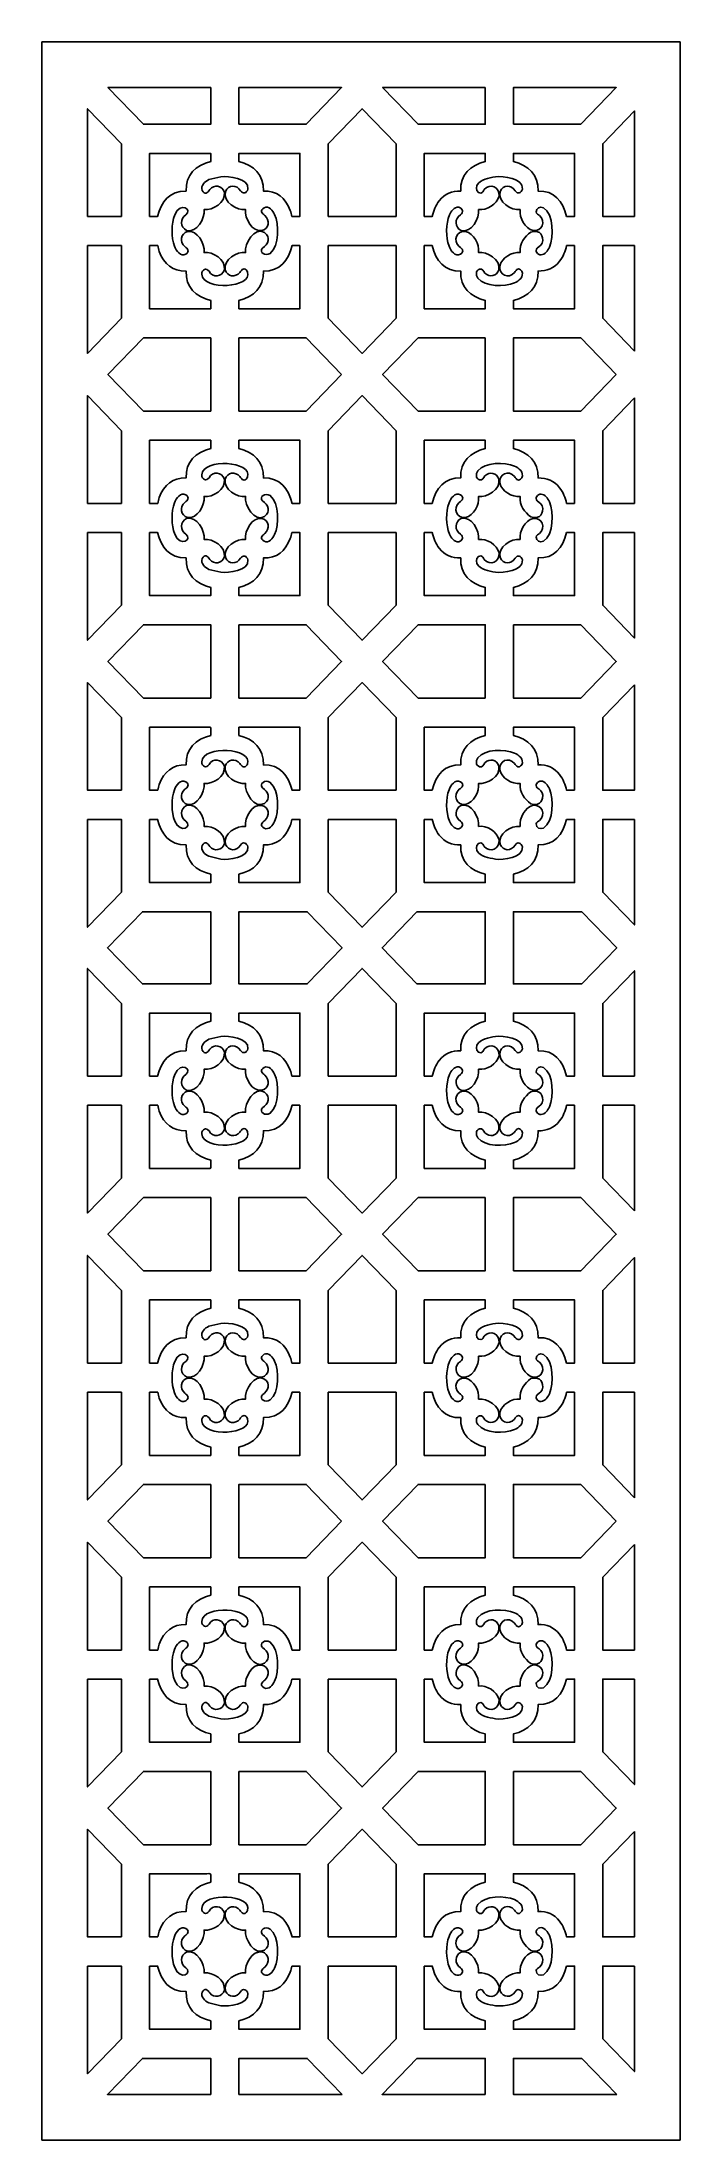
# Model space of a CAD drawing. Header units: centimetres. Extents: x -20.9 to -15.5, y -9 to 9.
import ezdxf

# ---------------------------------------------------------------- set-up
doc = ezdxf.new("R2010")
doc.units = ezdxf.units.CM
doc.header["$MEASUREMENT"] = 0
doc.layers.add('layer 1', color=7, linetype='Continuous')

msp = doc.modelspace()

# ---------------------------------------------------------------- linework, layer by layer
at = {"layer": 'layer 1', "color": 250}
for points, knots in [([(-20.93745, -9.0002), (-20.93745, -9.0002), (-20.93745, 9.00076), (-20.93745, 9.00076), (-20.93745, 9.00076), (-20.93745, 9.00076), (-15.45891, 9.00076), (-15.45891, 9.00076), (-15.45891, 9.00076), (-15.45891, 9.00076), (-15.45891, -9.0002), (-15.45891, -9.0002), (-15.45891, -9.0002), (-15.45891, -9.0002), (-20.93745, -9.0002), (-20.93745, -9.0002)], [0, 0, 0, 0, 0.2, 0.2, 0.2, 0.2, 0.4, 0.4, 0.4, 0.4, 0.6, 0.6, 0.6, 0.6, 1, 1, 1, 1]), ([(-19.48849, 8.60944), (-19.48849, 8.60944), (-19.48849, 8.29519), (-19.48849, 8.29519), (-19.48849, 8.29519), (-19.48849, 8.29519), (-20.06611, 8.29519), (-20.06611, 8.29519), (-20.06611, 8.29519), (-20.06611, 8.29519), (-20.3704, 8.60944), (-20.3704, 8.60944), (-20.3704, 8.60944), (-20.3704, 8.60944), (-19.48849, 8.60944), (-19.48849, 8.60944)], [0, 0, 0, 0, 0.2, 0.2, 0.2, 0.2, 0.4, 0.4, 0.4, 0.4, 0.6, 0.6, 0.6, 0.6, 1, 1, 1, 1]), ([(-19.24642, 8.29519), (-19.24642, 8.29519), (-19.24642, 8.60944), (-19.24642, 8.60944), (-19.24642, 8.60944), (-19.24642, 8.60944), (-18.3645, 8.60944), (-18.3645, 8.60944), (-18.3645, 8.60944), (-18.3645, 8.60944), (-18.66879, 8.29519), (-18.66879, 8.29519), (-18.66879, 8.29519), (-18.66879, 8.29519), (-19.24642, 8.29519), (-19.24642, 8.29519)], [0, 0, 0, 0, 0.2, 0.2, 0.2, 0.2, 0.4, 0.4, 0.4, 0.4, 0.6, 0.6, 0.6, 0.6, 1, 1, 1, 1]), ([(-17.13116, 8.60944), (-17.13116, 8.60944), (-17.13116, 8.29519), (-17.13116, 8.29519), (-17.13116, 8.29519), (-17.13116, 8.29519), (-17.70879, 8.29519), (-17.70879, 8.29519), (-17.70879, 8.29519), (-17.70879, 8.29519), (-18.01308, 8.60944), (-18.01308, 8.60944), (-18.01308, 8.60944), (-18.01308, 8.60944), (-17.13116, 8.60944), (-17.13116, 8.60944)], [0, 0, 0, 0, 0.2, 0.2, 0.2, 0.2, 0.4, 0.4, 0.4, 0.4, 0.6, 0.6, 0.6, 0.6, 1, 1, 1, 1]), ([(-16.88909, 8.29519), (-16.88909, 8.29519), (-16.88909, 8.60944), (-16.88909, 8.60944), (-16.88909, 8.60944), (-16.88909, 8.60944), (-16.00718, 8.60944), (-16.00718, 8.60944), (-16.00718, 8.60944), (-16.00718, 8.60944), (-16.31147, 8.29519), (-16.31147, 8.29519), (-16.31147, 8.29519), (-16.31147, 8.29519), (-16.88909, 8.29519), (-16.88909, 8.29519)], [0, 0, 0, 0, 0.2, 0.2, 0.2, 0.2, 0.4, 0.4, 0.4, 0.4, 0.6, 0.6, 0.6, 0.6, 1, 1, 1, 1]), ([(-20.54613, 7.50356), (-20.54613, 7.50356), (-20.25505, 7.50356), (-20.25505, 7.50356), (-20.25505, 7.50356), (-20.25505, 7.50356), (-20.25505, 8.12737), (-20.25505, 8.12737), (-20.25505, 8.12737), (-20.25505, 8.12737), (-20.54613, 8.42798), (-20.54613, 8.42798), (-20.54613, 8.42798), (-20.54613, 8.42798), (-20.54613, 7.50356), (-20.54613, 7.50356)], [0, 0, 0, 0, 0.2, 0.2, 0.2, 0.2, 0.4, 0.4, 0.4, 0.4, 0.6, 0.6, 0.6, 0.6, 1, 1, 1, 1]), ([(-18.47989, 7.50356), (-18.47989, 7.50356), (-17.89769, 7.50356), (-17.89769, 7.50356), (-17.89769, 7.50356), (-17.89769, 7.50356), (-17.89769, 8.12737), (-17.89769, 8.12737), (-17.89769, 8.12737), (-17.89769, 8.12737), (-18.18877, 8.42798), (-18.18877, 8.42798), (-18.18877, 8.42798), (-18.18877, 8.42798), (-18.47989, 8.12737), (-18.47989, 8.12737), (-18.47989, 8.12737), (-18.47989, 8.12737), (-18.47989, 7.50356), (-18.47989, 7.50356)], [0, 0, 0, 0, 0.16666667, 0.16666667, 0.16666667, 0.16666667, 0.33333333, 0.33333333, 0.33333333, 0.33333333, 0.5, 0.5, 0.5, 0.5, 0.66666667, 0.66666667, 0.66666667, 0.66666667, 1, 1, 1, 1]), ([(-15.85023, 7.50356), (-15.85023, 7.50356), (-16.12253, 7.50356), (-16.12253, 7.50356), (-16.12253, 7.50356), (-16.12253, 7.50356), (-16.12253, 8.12737), (-16.12253, 8.12737), (-16.12253, 8.12737), (-16.12253, 8.12737), (-15.85023, 8.40858), (-15.85023, 8.40858), (-15.85023, 8.40858), (-15.85023, 8.40858), (-15.85023, 7.50356), (-15.85023, 7.50356)], [0, 0, 0, 0, 0.2, 0.2, 0.2, 0.2, 0.4, 0.4, 0.4, 0.4, 0.6, 0.6, 0.6, 0.6, 1, 1, 1, 1]), ([(-20.01297, 7.50356), (-20.01297, 7.50356), (-19.94434, 7.50356), (-19.94434, 7.50356), (-19.94434, 7.50356), (-19.91628, 7.62656), (-19.84108, 7.72677), (-19.6996, 7.72155), (-19.6996, 7.72155), (-19.70446, 7.8626), (-19.61574, 7.94283), (-19.48849, 7.97403), (-19.48849, 7.97403), (-19.48849, 7.97403), (-19.48849, 8.04521), (-19.48849, 8.04521), (-19.48849, 8.04521), (-19.48849, 8.04521), (-20.01297, 8.04521), (-20.01297, 8.04521), (-20.01297, 8.04521), (-20.01297, 8.04521), (-20.01297, 7.50356), (-20.01297, 7.50356)], [0, 0, 0, 0, 0.14285714, 0.14285714, 0.14285714, 0.14285714, 0.28571429, 0.28571429, 0.28571429, 0.28571429, 0.42857143, 0.42857143, 0.42857143, 0.42857143, 0.57142857, 0.57142857, 0.57142857, 0.57142857, 0.71428571, 0.71428571, 0.71428571, 0.71428571, 1, 1, 1, 1]), ([(-18.79124, 7.50356), (-18.79124, 7.50356), (-18.72193, 7.50356), (-18.72193, 7.50356), (-18.72193, 7.50356), (-18.72193, 7.50356), (-18.72193, 8.04521), (-18.72193, 8.04521), (-18.72193, 8.04521), (-18.72193, 8.04521), (-19.24642, 8.04521), (-19.24642, 8.04521), (-19.24642, 8.04521), (-19.24642, 8.04521), (-19.24642, 7.97414), (-19.24642, 7.97414), (-19.24642, 7.97414), (-19.11931, 7.9421), (-19.03047, 7.86298), (-19.03539, 7.72155), (-19.03539, 7.72155), (-18.9203, 7.72577), (-18.84698, 7.66332), (-18.80553, 7.55491), (-18.80553, 7.55491), (-18.8, 7.53871), (-18.79522, 7.52148), (-18.79124, 7.50356)], [0, 0, 0, 0, 0.125, 0.125, 0.125, 0.125, 0.25, 0.25, 0.25, 0.25, 0.375, 0.375, 0.375, 0.375, 0.5, 0.5, 0.5, 0.5, 0.625, 0.625, 0.625, 0.625, 0.75, 0.75, 0.75, 0.75, 1, 1, 1, 1]), ([(-17.65565, 7.50356), (-17.65565, 7.50356), (-17.58687, 7.50356), (-17.58687, 7.50356), (-17.58687, 7.50356), (-17.57504, 7.55371), (-17.55755, 7.59729), (-17.52755, 7.63854), (-17.52755, 7.63854), (-17.47793, 7.69961), (-17.41867, 7.72436), (-17.34228, 7.72155), (-17.34228, 7.72155), (-17.34714, 7.8626), (-17.25841, 7.94283), (-17.13116, 7.97403), (-17.13116, 7.97403), (-17.13116, 7.97403), (-17.13116, 8.04521), (-17.13116, 8.04521), (-17.13116, 8.04521), (-17.13116, 8.04521), (-17.65565, 8.04521), (-17.65565, 8.04521), (-17.65565, 8.04521), (-17.65565, 8.04521), (-17.65565, 7.50356), (-17.65565, 7.50356)], [0, 0, 0, 0, 0.125, 0.125, 0.125, 0.125, 0.25, 0.25, 0.25, 0.25, 0.375, 0.375, 0.375, 0.375, 0.5, 0.5, 0.5, 0.5, 0.625, 0.625, 0.625, 0.625, 0.75, 0.75, 0.75, 0.75, 1, 1, 1, 1]), ([(-16.43359, 7.50356), (-16.43359, 7.50356), (-16.36461, 7.50356), (-16.36461, 7.50356), (-16.36461, 7.50356), (-16.36461, 7.50356), (-16.36461, 8.04521), (-16.36461, 8.04521), (-16.36461, 8.04521), (-16.36461, 8.04521), (-16.88909, 8.04521), (-16.88909, 8.04521), (-16.88909, 8.04521), (-16.88909, 8.04521), (-16.88909, 7.97414), (-16.88909, 7.97414), (-16.88909, 7.97414), (-16.76199, 7.9421), (-16.67314, 7.86298), (-16.67807, 7.72155), (-16.67807, 7.72155), (-16.5415, 7.72656), (-16.46379, 7.63493), (-16.43359, 7.50356)], [0, 0, 0, 0, 0.14285714, 0.14285714, 0.14285714, 0.14285714, 0.28571429, 0.28571429, 0.28571429, 0.28571429, 0.42857143, 0.42857143, 0.42857143, 0.42857143, 0.57142857, 0.57142857, 0.57142857, 0.57142857, 0.71428571, 0.71428571, 0.71428571, 0.71428571, 1, 1, 1, 1]), ([(-19.79993, 7.24862), (-19.82664, 7.32388), (-19.82805, 7.44289), (-19.79662, 7.51683), (-19.79662, 7.51683), (-19.74465, 7.63895), (-19.64219, 7.55596), (-19.70192, 7.51841), (-19.70192, 7.51841), (-19.75306, 7.48624), (-19.75353, 7.40903), (-19.69565, 7.38457), (-19.69565, 7.38457), (-19.60739, 7.35868), (-19.53662, 7.48645), (-19.54593, 7.56285), (-19.54593, 7.56285), (-19.47308, 7.55332), (-19.35679, 7.62213), (-19.37129, 7.71007), (-19.37129, 7.71007), (-19.38778, 7.77), (-19.45861, 7.7809), (-19.49675, 7.73412), (-19.49675, 7.73412), (-19.51515, 7.70617), (-19.53829, 7.68637), (-19.56137, 7.72715), (-19.56137, 7.72715), (-19.57968, 7.76816), (-19.53574, 7.80433), (-19.50522, 7.81989), (-19.50522, 7.81989), (-19.50522, 7.81989), (-19.4007, 7.84458), (-19.4007, 7.84458), (-19.4007, 7.84458), (-19.3393, 7.8512), (-19.15839, 7.83404), (-19.16964, 7.73916), (-19.16964, 7.73916), (-19.17761, 7.70365), (-19.21323, 7.69185), (-19.23209, 7.72393), (-19.23209, 7.72393), (-19.26329, 7.77697), (-19.33816, 7.77686), (-19.36168, 7.71745), (-19.36168, 7.71745), (-19.38676, 7.62647), (-19.26291, 7.55294), (-19.18906, 7.56285), (-19.18906, 7.56285), (-19.19832, 7.48589), (-19.13159, 7.36752), (-19.04649, 7.38246), (-19.04649, 7.38246), (-18.98846, 7.39951), (-18.97789, 7.47268), (-19.02321, 7.51205), (-19.02321, 7.51205), (-19.05027, 7.53106), (-19.0694, 7.55491), (-19.02994, 7.57878), (-19.02994, 7.57878), (-18.99063, 7.59747), (-18.95416, 7.55189), (-18.94016, 7.52078), (-18.94016, 7.52078), (-18.90258, 7.43741), (-18.90003, 7.25223), (-18.97724, 7.18702), (-18.97724, 7.18702), (-19.02083, 7.15638), (-19.07622, 7.19806), (-19.04245, 7.23213), (-19.04245, 7.23213), (-18.99532, 7.26529), (-18.97083, 7.32569), (-19.02616, 7.36606), (-19.02616, 7.36606), (-19.116, 7.41697), (-19.19835, 7.2725), (-19.18906, 7.19428), (-19.18906, 7.19428), (-19.26361, 7.20372), (-19.37814, 7.13505), (-19.3637, 7.04706), (-19.3637, 7.04706), (-19.34721, 6.9871), (-19.27632, 6.9762), (-19.23824, 7.02301), (-19.23824, 7.02301), (-19.22075, 7.04958), (-19.20125, 7.07014), (-19.17567, 7.03361), (-19.17567, 7.03361), (-19.17567, 7.03361), (-19.17189, 7.02612), (-19.17189, 7.02612), (-19.17189, 7.02612), (-19.12719, 6.89181), (-19.55279, 6.86193), (-19.56594, 7.0091), (-19.56594, 7.0091), (-19.56535, 7.05043), (-19.52575, 7.06789), (-19.5029, 7.0332), (-19.5029, 7.0332), (-19.4725, 6.97462), (-19.38878, 6.98347), (-19.37129, 7.04706), (-19.37129, 7.04706), (-19.35676, 7.13523), (-19.47261, 7.20363), (-19.54593, 7.19428), (-19.54593, 7.19428), (-19.53647, 7.27115), (-19.60355, 7.38955), (-19.6885, 7.37467), (-19.6885, 7.37467), (-19.74653, 7.35759), (-19.7571, 7.28442), (-19.71182, 7.24505), (-19.71182, 7.24505), (-19.68607, 7.227), (-19.66612, 7.20685), (-19.70151, 7.18046), (-19.70151, 7.18046), (-19.74723, 7.15582), (-19.7849, 7.20958), (-19.79993, 7.24862)], [0, 0, 0, 0, 0.02941176, 0.02941176, 0.02941176, 0.02941176, 0.05882353, 0.05882353, 0.05882353, 0.05882353, 0.08823529, 0.08823529, 0.08823529, 0.08823529, 0.11764706, 0.11764706, 0.11764706, 0.11764706, 0.14705882, 0.14705882, 0.14705882, 0.14705882, 0.17647059, 0.17647059, 0.17647059, 0.17647059, 0.20588235, 0.20588235, 0.20588235, 0.20588235, 0.23529412, 0.23529412, 0.23529412, 0.23529412, 0.26470588, 0.26470588, 0.26470588, 0.26470588, 0.29411765, 0.29411765, 0.29411765, 0.29411765, 0.32352941, 0.32352941, 0.32352941, 0.32352941, 0.35294118, 0.35294118, 0.35294118, 0.35294118, 0.38235294, 0.38235294, 0.38235294, 0.38235294, 0.41176471, 0.41176471, 0.41176471, 0.41176471, 0.44117647, 0.44117647, 0.44117647, 0.44117647, 0.47058824, 0.47058824, 0.47058824, 0.47058824, 0.5, 0.5, 0.5, 0.5, 0.52941176, 0.52941176, 0.52941176, 0.52941176, 0.55882353, 0.55882353, 0.55882353, 0.55882353, 0.58823529, 0.58823529, 0.58823529, 0.58823529, 0.61764706, 0.61764706, 0.61764706, 0.61764706, 0.64705882, 0.64705882, 0.64705882, 0.64705882, 0.67647059, 0.67647059, 0.67647059, 0.67647059, 0.70588235, 0.70588235, 0.70588235, 0.70588235, 0.73529412, 0.73529412, 0.73529412, 0.73529412, 0.76470588, 0.76470588, 0.76470588, 0.76470588, 0.79411765, 0.79411765, 0.79411765, 0.79411765, 0.82352941, 0.82352941, 0.82352941, 0.82352941, 0.85294118, 0.85294118, 0.85294118, 0.85294118, 0.88235294, 0.88235294, 0.88235294, 0.88235294, 0.91176471, 0.91176471, 0.91176471, 0.91176471, 0.94117647, 0.94117647, 0.94117647, 0.94117647, 1, 1, 1, 1]), ([(-17.44257, 7.24862), (-17.46993, 7.32563), (-17.47052, 7.44125), (-17.43926, 7.51683), (-17.43926, 7.51683), (-17.42532, 7.54814), (-17.39673, 7.58766), (-17.35932, 7.58291), (-17.35932, 7.58291), (-17.32494, 7.57465), (-17.3131, 7.53827), (-17.34456, 7.51841), (-17.34456, 7.51841), (-17.39615, 7.48583), (-17.39623, 7.40903), (-17.33832, 7.38457), (-17.33832, 7.38457), (-17.25006, 7.35868), (-17.17929, 7.48642), (-17.18861, 7.56285), (-17.18861, 7.56285), (-17.11921, 7.55376), (-17.0316, 7.60702), (-17.01341, 7.67879), (-17.01341, 7.67879), (-17.00389, 7.75752), (-17.09109, 7.79341), (-17.13942, 7.73412), (-17.13942, 7.73412), (-17.14774, 7.72149), (-17.15225, 7.70746), (-17.16842, 7.70453), (-17.16842, 7.70453), (-17.2029, 7.7026), (-17.21477, 7.74118), (-17.20314, 7.76904), (-17.20314, 7.76904), (-17.16699, 7.82944), (-17.10509, 7.82999), (-17.04337, 7.84458), (-17.04337, 7.84458), (-16.97996, 7.85144), (-16.80124, 7.83245), (-16.81228, 7.73916), (-16.81228, 7.73916), (-16.82028, 7.70363), (-16.85552, 7.69141), (-16.87477, 7.72393), (-16.87477, 7.72393), (-16.9064, 7.77738), (-16.98083, 7.77683), (-17.00436, 7.71745), (-17.00436, 7.71745), (-17.0294, 7.62647), (-16.90558, 7.55294), (-16.83173, 7.56285), (-16.83173, 7.56285), (-16.84046, 7.4902), (-16.78914, 7.40071), (-16.71946, 7.3819), (-16.71946, 7.3819), (-16.64324, 7.37209), (-16.60844, 7.46214), (-16.66585, 7.51205), (-16.66585, 7.51205), (-16.67809, 7.52063), (-16.69169, 7.52529), (-16.69453, 7.54199), (-16.69453, 7.54199), (-16.69637, 7.57761), (-16.65905, 7.58985), (-16.63208, 7.57787), (-16.63208, 7.57787), (-16.5418, 7.52019), (-16.54373, 7.33064), (-16.58105, 7.2403), (-16.58105, 7.2403), (-16.59417, 7.21081), (-16.61846, 7.17686), (-16.65241, 7.1736), (-16.65241, 7.1736), (-16.68146, 7.1741), (-16.70999, 7.20706), (-16.68513, 7.23213), (-16.68513, 7.23213), (-16.65993, 7.24985), (-16.64335, 7.26169), (-16.63814, 7.2964), (-16.63814, 7.2964), (-16.63603, 7.36322), (-16.68305, 7.38691), (-16.73873, 7.37001), (-16.73873, 7.37001), (-16.796, 7.32818), (-16.84108, 7.27294), (-16.83173, 7.19428), (-16.83173, 7.19428), (-16.90207, 7.20319), (-16.98871, 7.1504), (-17.0069, 7.07831), (-17.0069, 7.07831), (-17.01642, 6.99958), (-16.92919, 6.96366), (-16.88089, 7.02301), (-16.88089, 7.02301), (-16.86343, 7.04955), (-16.84392, 7.07017), (-16.81835, 7.03361), (-16.81835, 7.03361), (-16.79521, 6.98771), (-16.84486, 6.94925), (-16.88024, 6.93367), (-16.88024, 6.93367), (-16.96674, 6.89834), (-17.1336, 6.89708), (-17.19561, 6.97553), (-17.19561, 6.97553), (-17.21339, 7.00248), (-17.21532, 7.03681), (-17.18082, 7.05101), (-17.18082, 7.05101), (-17.1539, 7.05892), (-17.14815, 7.0337), (-17.13494, 7.0175), (-17.13494, 7.0175), (-17.09478, 6.97717), (-17.02969, 6.98982), (-17.01396, 7.04706), (-17.01396, 7.04706), (-16.99944, 7.13523), (-17.11532, 7.20363), (-17.18861, 7.19428), (-17.18861, 7.19428), (-17.17964, 7.26678), (-17.2314, 7.35645), (-17.30089, 7.3752), (-17.30089, 7.3752), (-17.37713, 7.38501), (-17.41188, 7.29493), (-17.35446, 7.24505), (-17.35446, 7.24505), (-17.32874, 7.227), (-17.30877, 7.20685), (-17.34418, 7.18046), (-17.34418, 7.18046), (-17.38985, 7.15585), (-17.42766, 7.20981), (-17.44257, 7.24862)], [0, 0, 0, 0, 0.02631579, 0.02631579, 0.02631579, 0.02631579, 0.05263158, 0.05263158, 0.05263158, 0.05263158, 0.07894737, 0.07894737, 0.07894737, 0.07894737, 0.10526316, 0.10526316, 0.10526316, 0.10526316, 0.13157895, 0.13157895, 0.13157895, 0.13157895, 0.15789474, 0.15789474, 0.15789474, 0.15789474, 0.18421053, 0.18421053, 0.18421053, 0.18421053, 0.21052632, 0.21052632, 0.21052632, 0.21052632, 0.23684211, 0.23684211, 0.23684211, 0.23684211, 0.26315789, 0.26315789, 0.26315789, 0.26315789, 0.28947368, 0.28947368, 0.28947368, 0.28947368, 0.31578947, 0.31578947, 0.31578947, 0.31578947, 0.34210526, 0.34210526, 0.34210526, 0.34210526, 0.36842105, 0.36842105, 0.36842105, 0.36842105, 0.39473684, 0.39473684, 0.39473684, 0.39473684, 0.42105263, 0.42105263, 0.42105263, 0.42105263, 0.44736842, 0.44736842, 0.44736842, 0.44736842, 0.47368421, 0.47368421, 0.47368421, 0.47368421, 0.5, 0.5, 0.5, 0.5, 0.52631579, 0.52631579, 0.52631579, 0.52631579, 0.55263158, 0.55263158, 0.55263158, 0.55263158, 0.57894737, 0.57894737, 0.57894737, 0.57894737, 0.60526316, 0.60526316, 0.60526316, 0.60526316, 0.63157895, 0.63157895, 0.63157895, 0.63157895, 0.65789474, 0.65789474, 0.65789474, 0.65789474, 0.68421053, 0.68421053, 0.68421053, 0.68421053, 0.71052632, 0.71052632, 0.71052632, 0.71052632, 0.73684211, 0.73684211, 0.73684211, 0.73684211, 0.76315789, 0.76315789, 0.76315789, 0.76315789, 0.78947368, 0.78947368, 0.78947368, 0.78947368, 0.81578947, 0.81578947, 0.81578947, 0.81578947, 0.84210526, 0.84210526, 0.84210526, 0.84210526, 0.86842105, 0.86842105, 0.86842105, 0.86842105, 0.89473684, 0.89473684, 0.89473684, 0.89473684, 0.92105263, 0.92105263, 0.92105263, 0.92105263, 0.94736842, 0.94736842, 0.94736842, 0.94736842, 1, 1, 1, 1]), ([(-20.25505, 7.25357), (-20.25505, 7.25357), (-20.54613, 7.25357), (-20.54613, 7.25357), (-20.54613, 7.25357), (-20.54613, 7.25357), (-20.54613, 6.32915), (-20.54613, 6.32915), (-20.54613, 6.32915), (-20.54613, 6.32915), (-20.25505, 6.62976), (-20.25505, 6.62976), (-20.25505, 6.62976), (-20.25505, 6.62976), (-20.25505, 7.25357), (-20.25505, 7.25357)], [0, 0, 0, 0, 0.2, 0.2, 0.2, 0.2, 0.4, 0.4, 0.4, 0.4, 0.6, 0.6, 0.6, 0.6, 1, 1, 1, 1]), ([(-19.94373, 7.25357), (-19.94373, 7.25357), (-20.01297, 7.25357), (-20.01297, 7.25357), (-20.01297, 7.25357), (-20.01297, 7.25357), (-20.01297, 6.71192), (-20.01297, 6.71192), (-20.01297, 6.71192), (-20.01297, 6.71192), (-19.48849, 6.71192), (-19.48849, 6.71192), (-19.48849, 6.71192), (-19.48849, 6.71192), (-19.48849, 6.78296), (-19.48849, 6.78296), (-19.48849, 6.78296), (-19.6155, 6.81497), (-19.70449, 6.89424), (-19.6996, 7.03558), (-19.6996, 7.03558), (-19.81487, 7.0313), (-19.88822, 7.09402), (-19.92961, 7.20263), (-19.92961, 7.20263), (-19.93508, 7.21869), (-19.9398, 7.23576), (-19.94373, 7.25357)], [0, 0, 0, 0, 0.125, 0.125, 0.125, 0.125, 0.25, 0.25, 0.25, 0.25, 0.375, 0.375, 0.375, 0.375, 0.5, 0.5, 0.5, 0.5, 0.625, 0.625, 0.625, 0.625, 0.75, 0.75, 0.75, 0.75, 1, 1, 1, 1]), ([(-18.72193, 7.25357), (-18.72193, 7.25357), (-18.79053, 7.25357), (-18.79053, 7.25357), (-18.79053, 7.25357), (-18.81863, 7.13049), (-18.894, 7.03033), (-19.03539, 7.03558), (-19.03539, 7.03558), (-19.03047, 6.89459), (-19.11926, 6.8143), (-19.24642, 6.7831), (-19.24642, 6.7831), (-19.24642, 6.7831), (-19.24642, 6.71192), (-19.24642, 6.71192), (-19.24642, 6.71192), (-19.24642, 6.71192), (-18.72193, 6.71192), (-18.72193, 6.71192), (-18.72193, 6.71192), (-18.72193, 6.71192), (-18.72193, 7.25357), (-18.72193, 7.25357)], [0, 0, 0, 0, 0.14285714, 0.14285714, 0.14285714, 0.14285714, 0.28571429, 0.28571429, 0.28571429, 0.28571429, 0.42857143, 0.42857143, 0.42857143, 0.42857143, 0.57142857, 0.57142857, 0.57142857, 0.57142857, 0.71428571, 0.71428571, 0.71428571, 0.71428571, 1, 1, 1, 1]), ([(-17.89769, 7.25357), (-17.89769, 7.25357), (-18.47989, 7.25357), (-18.47989, 7.25357), (-18.47989, 7.25357), (-18.47989, 7.25357), (-18.47989, 6.62976), (-18.47989, 6.62976), (-18.47989, 6.62976), (-18.47989, 6.62976), (-18.18877, 6.32915), (-18.18877, 6.32915), (-18.18877, 6.32915), (-18.18877, 6.32915), (-17.89769, 6.62976), (-17.89769, 6.62976), (-17.89769, 6.62976), (-17.89769, 6.62976), (-17.89769, 7.25357), (-17.89769, 7.25357)], [0, 0, 0, 0, 0.16666667, 0.16666667, 0.16666667, 0.16666667, 0.33333333, 0.33333333, 0.33333333, 0.33333333, 0.5, 0.5, 0.5, 0.5, 0.66666667, 0.66666667, 0.66666667, 0.66666667, 1, 1, 1, 1]), ([(-17.5869, 7.25357), (-17.5869, 7.25357), (-17.65565, 7.25357), (-17.65565, 7.25357), (-17.65565, 7.25357), (-17.65565, 7.25357), (-17.65565, 6.71192), (-17.65565, 6.71192), (-17.65565, 6.71192), (-17.65565, 6.71192), (-17.13116, 6.71192), (-17.13116, 6.71192), (-17.13116, 6.71192), (-17.13116, 6.71192), (-17.13116, 6.78296), (-17.13116, 6.78296), (-17.13116, 6.78296), (-17.25818, 6.81497), (-17.34717, 6.89427), (-17.34228, 7.03558), (-17.34228, 7.03558), (-17.4791, 7.03051), (-17.55623, 7.12225), (-17.5869, 7.25357)], [0, 0, 0, 0, 0.14285714, 0.14285714, 0.14285714, 0.14285714, 0.28571429, 0.28571429, 0.28571429, 0.28571429, 0.42857143, 0.42857143, 0.42857143, 0.42857143, 0.57142857, 0.57142857, 0.57142857, 0.57142857, 0.71428571, 0.71428571, 0.71428571, 0.71428571, 1, 1, 1, 1]), ([(-16.36461, 7.25357), (-16.36461, 7.25357), (-16.43344, 7.25357), (-16.43344, 7.25357), (-16.43344, 7.25357), (-16.44528, 7.20348), (-16.46271, 7.16004), (-16.49258, 7.11883), (-16.49258, 7.11883), (-16.54224, 7.05758), (-16.60155, 7.03274), (-16.67807, 7.03558), (-16.67807, 7.03558), (-16.67314, 6.89459), (-16.76193, 6.8143), (-16.88909, 6.7831), (-16.88909, 6.7831), (-16.88909, 6.7831), (-16.88909, 6.71192), (-16.88909, 6.71192), (-16.88909, 6.71192), (-16.88909, 6.71192), (-16.36461, 6.71192), (-16.36461, 6.71192), (-16.36461, 6.71192), (-16.36461, 6.71192), (-16.36461, 7.25357), (-16.36461, 7.25357)], [0, 0, 0, 0, 0.125, 0.125, 0.125, 0.125, 0.25, 0.25, 0.25, 0.25, 0.375, 0.375, 0.375, 0.375, 0.5, 0.5, 0.5, 0.5, 0.625, 0.625, 0.625, 0.625, 0.75, 0.75, 0.75, 0.75, 1, 1, 1, 1]), ([(-15.85023, 6.34852), (-15.85023, 6.34852), (-16.12253, 6.62976), (-16.12253, 6.62976), (-16.12253, 6.62976), (-16.12253, 6.62976), (-16.12253, 7.25357), (-16.12253, 7.25357), (-16.12253, 7.25357), (-16.12253, 7.25357), (-15.85023, 7.25357), (-15.85023, 7.25357), (-15.85023, 7.25357), (-15.85023, 7.25357), (-15.85023, 6.34852), (-15.85023, 6.34852)], [0, 0, 0, 0, 0.2, 0.2, 0.2, 0.2, 0.4, 0.4, 0.4, 0.4, 0.6, 0.6, 0.6, 0.6, 1, 1, 1, 1]), ([(-19.48849, 6.46194), (-19.48849, 6.46194), (-20.06611, 6.46194), (-20.06611, 6.46194), (-20.06611, 6.46194), (-20.06611, 6.46194), (-20.3704, 6.14769), (-20.3704, 6.14769), (-20.3704, 6.14769), (-20.3704, 6.14769), (-20.06611, 5.83343), (-20.06611, 5.83343), (-20.06611, 5.83343), (-20.06611, 5.83343), (-19.48849, 5.83343), (-19.48849, 5.83343), (-19.48849, 5.83343), (-19.48849, 5.83343), (-19.48849, 6.46194), (-19.48849, 6.46194)], [0, 0, 0, 0, 0.16666667, 0.16666667, 0.16666667, 0.16666667, 0.33333333, 0.33333333, 0.33333333, 0.33333333, 0.5, 0.5, 0.5, 0.5, 0.66666667, 0.66666667, 0.66666667, 0.66666667, 1, 1, 1, 1]), ([(-18.3645, 6.14769), (-18.3645, 6.14769), (-18.66879, 6.46194), (-18.66879, 6.46194), (-18.66879, 6.46194), (-18.66879, 6.46194), (-19.24642, 6.46194), (-19.24642, 6.46194), (-19.24642, 6.46194), (-19.24642, 6.46194), (-19.24642, 5.83343), (-19.24642, 5.83343), (-19.24642, 5.83343), (-19.24642, 5.83343), (-18.66879, 5.83343), (-18.66879, 5.83343), (-18.66879, 5.83343), (-18.66879, 5.83343), (-18.3645, 6.14769), (-18.3645, 6.14769)], [0, 0, 0, 0, 0.16666667, 0.16666667, 0.16666667, 0.16666667, 0.33333333, 0.33333333, 0.33333333, 0.33333333, 0.5, 0.5, 0.5, 0.5, 0.66666667, 0.66666667, 0.66666667, 0.66666667, 1, 1, 1, 1]), ([(-17.13116, 6.46194), (-17.13116, 6.46194), (-17.70879, 6.46194), (-17.70879, 6.46194), (-17.70879, 6.46194), (-17.70879, 6.46194), (-18.01308, 6.14769), (-18.01308, 6.14769), (-18.01308, 6.14769), (-18.01308, 6.14769), (-17.70879, 5.83343), (-17.70879, 5.83343), (-17.70879, 5.83343), (-17.70879, 5.83343), (-17.13116, 5.83343), (-17.13116, 5.83343), (-17.13116, 5.83343), (-17.13116, 5.83343), (-17.13116, 6.46194), (-17.13116, 6.46194)], [0, 0, 0, 0, 0.16666667, 0.16666667, 0.16666667, 0.16666667, 0.33333333, 0.33333333, 0.33333333, 0.33333333, 0.5, 0.5, 0.5, 0.5, 0.66666667, 0.66666667, 0.66666667, 0.66666667, 1, 1, 1, 1]), ([(-16.00718, 6.14769), (-16.00718, 6.14769), (-16.31147, 6.46194), (-16.31147, 6.46194), (-16.31147, 6.46194), (-16.31147, 6.46194), (-16.88909, 6.46194), (-16.88909, 6.46194), (-16.88909, 6.46194), (-16.88909, 6.46194), (-16.88909, 5.83343), (-16.88909, 5.83343), (-16.88909, 5.83343), (-16.88909, 5.83343), (-16.31147, 5.83343), (-16.31147, 5.83343), (-16.31147, 5.83343), (-16.31147, 5.83343), (-16.00718, 6.14769), (-16.00718, 6.14769)], [0, 0, 0, 0, 0.16666667, 0.16666667, 0.16666667, 0.16666667, 0.33333333, 0.33333333, 0.33333333, 0.33333333, 0.5, 0.5, 0.5, 0.5, 0.66666667, 0.66666667, 0.66666667, 0.66666667, 1, 1, 1, 1]), ([(-20.25505, 5.0418), (-20.25505, 5.0418), (-20.54613, 5.0418), (-20.54613, 5.0418), (-20.54613, 5.0418), (-20.54613, 5.0418), (-20.54613, 5.96619), (-20.54613, 5.96619), (-20.54613, 5.96619), (-20.54613, 5.96619), (-20.25505, 5.66559), (-20.25505, 5.66559), (-20.25505, 5.66559), (-20.25505, 5.66559), (-20.25505, 5.0418), (-20.25505, 5.0418)], [0, 0, 0, 0, 0.2, 0.2, 0.2, 0.2, 0.4, 0.4, 0.4, 0.4, 0.6, 0.6, 0.6, 0.6, 1, 1, 1, 1]), ([(-17.89769, 5.0418), (-17.89769, 5.0418), (-18.47989, 5.0418), (-18.47989, 5.0418), (-18.47989, 5.0418), (-18.47989, 5.0418), (-18.47989, 5.66559), (-18.47989, 5.66559), (-18.47989, 5.66559), (-18.47989, 5.66559), (-18.18877, 5.96619), (-18.18877, 5.96619), (-18.18877, 5.96619), (-18.18877, 5.96619), (-17.89769, 5.66559), (-17.89769, 5.66559), (-17.89769, 5.66559), (-17.89769, 5.66559), (-17.89769, 5.0418), (-17.89769, 5.0418)], [0, 0, 0, 0, 0.16666667, 0.16666667, 0.16666667, 0.16666667, 0.33333333, 0.33333333, 0.33333333, 0.33333333, 0.5, 0.5, 0.5, 0.5, 0.66666667, 0.66666667, 0.66666667, 0.66666667, 1, 1, 1, 1]), ([(-15.85023, 5.94683), (-15.85023, 5.94683), (-16.12253, 5.66559), (-16.12253, 5.66559), (-16.12253, 5.66559), (-16.12253, 5.66559), (-16.12253, 5.0418), (-16.12253, 5.0418), (-16.12253, 5.0418), (-16.12253, 5.0418), (-15.85023, 5.0418), (-15.85023, 5.0418), (-15.85023, 5.0418), (-15.85023, 5.0418), (-15.85023, 5.94683), (-15.85023, 5.94683)], [0, 0, 0, 0, 0.2, 0.2, 0.2, 0.2, 0.4, 0.4, 0.4, 0.4, 0.6, 0.6, 0.6, 0.6, 1, 1, 1, 1]), ([(-19.94373, 5.0418), (-19.94373, 5.0418), (-20.01297, 5.0418), (-20.01297, 5.0418), (-20.01297, 5.0418), (-20.01297, 5.0418), (-20.01297, 5.58342), (-20.01297, 5.58342), (-20.01297, 5.58342), (-20.01297, 5.58342), (-19.48849, 5.58342), (-19.48849, 5.58342), (-19.48849, 5.58342), (-19.48849, 5.58342), (-19.48849, 5.51239), (-19.48849, 5.51239), (-19.48849, 5.51239), (-19.6155, 5.48037), (-19.70449, 5.4011), (-19.6996, 5.25977), (-19.6996, 5.25977), (-19.81487, 5.26404), (-19.88822, 5.20133), (-19.92961, 5.09271), (-19.92961, 5.09271), (-19.93508, 5.07666), (-19.9398, 5.05958), (-19.94373, 5.0418)], [0, 0, 0, 0, 0.125, 0.125, 0.125, 0.125, 0.25, 0.25, 0.25, 0.25, 0.375, 0.375, 0.375, 0.375, 0.5, 0.5, 0.5, 0.5, 0.625, 0.625, 0.625, 0.625, 0.75, 0.75, 0.75, 0.75, 1, 1, 1, 1]), ([(-18.72193, 5.0418), (-18.72193, 5.0418), (-18.79053, 5.0418), (-18.79053, 5.0418), (-18.79053, 5.0418), (-18.81863, 5.16489), (-18.894, 5.26501), (-19.03539, 5.25977), (-19.03539, 5.25977), (-19.03047, 5.40075), (-19.11926, 5.48104), (-19.24642, 5.51224), (-19.24642, 5.51224), (-19.24642, 5.51224), (-19.24642, 5.58342), (-19.24642, 5.58342), (-19.24642, 5.58342), (-19.24642, 5.58342), (-18.72193, 5.58342), (-18.72193, 5.58342), (-18.72193, 5.58342), (-18.72193, 5.58342), (-18.72193, 5.0418), (-18.72193, 5.0418)], [0, 0, 0, 0, 0.14285714, 0.14285714, 0.14285714, 0.14285714, 0.28571429, 0.28571429, 0.28571429, 0.28571429, 0.42857143, 0.42857143, 0.42857143, 0.42857143, 0.57142857, 0.57142857, 0.57142857, 0.57142857, 0.71428571, 0.71428571, 0.71428571, 0.71428571, 1, 1, 1, 1]), ([(-17.5869, 5.0418), (-17.5869, 5.0418), (-17.65565, 5.0418), (-17.65565, 5.0418), (-17.65565, 5.0418), (-17.65565, 5.0418), (-17.65565, 5.58342), (-17.65565, 5.58342), (-17.65565, 5.58342), (-17.65565, 5.58342), (-17.13116, 5.58342), (-17.13116, 5.58342), (-17.13116, 5.58342), (-17.13116, 5.58342), (-17.13116, 5.51239), (-17.13116, 5.51239), (-17.13116, 5.51239), (-17.25818, 5.48037), (-17.34717, 5.40107), (-17.34228, 5.25977), (-17.34228, 5.25977), (-17.4791, 5.26483), (-17.55623, 5.17309), (-17.5869, 5.0418)], [0, 0, 0, 0, 0.14285714, 0.14285714, 0.14285714, 0.14285714, 0.28571429, 0.28571429, 0.28571429, 0.28571429, 0.42857143, 0.42857143, 0.42857143, 0.42857143, 0.57142857, 0.57142857, 0.57142857, 0.57142857, 0.71428571, 0.71428571, 0.71428571, 0.71428571, 1, 1, 1, 1]), ([(-16.36461, 5.0418), (-16.36461, 5.0418), (-16.43344, 5.0418), (-16.43344, 5.0418), (-16.43344, 5.0418), (-16.44528, 5.09186), (-16.46271, 5.1353), (-16.49258, 5.17652), (-16.49258, 5.17652), (-16.54224, 5.23777), (-16.60155, 5.26261), (-16.67807, 5.25977), (-16.67807, 5.25977), (-16.67314, 5.40075), (-16.76193, 5.48104), (-16.88909, 5.51224), (-16.88909, 5.51224), (-16.88909, 5.51224), (-16.88909, 5.58342), (-16.88909, 5.58342), (-16.88909, 5.58342), (-16.88909, 5.58342), (-16.36461, 5.58342), (-16.36461, 5.58342), (-16.36461, 5.58342), (-16.36461, 5.58342), (-16.36461, 5.0418), (-16.36461, 5.0418)], [0, 0, 0, 0, 0.125, 0.125, 0.125, 0.125, 0.25, 0.25, 0.25, 0.25, 0.375, 0.375, 0.375, 0.375, 0.5, 0.5, 0.5, 0.5, 0.625, 0.625, 0.625, 0.625, 0.75, 0.75, 0.75, 0.75, 1, 1, 1, 1]), ([(-19.79993, 5.04672), (-19.82664, 4.97147), (-19.82805, 4.85245), (-19.79662, 4.77855), (-19.79662, 4.77855), (-19.74465, 4.6564), (-19.64219, 4.73938), (-19.70192, 4.77694), (-19.70192, 4.77694), (-19.75306, 4.80913), (-19.75353, 4.88631), (-19.69565, 4.91077), (-19.69565, 4.91077), (-19.60739, 4.93667), (-19.53662, 4.80889), (-19.54593, 4.7325), (-19.54593, 4.7325), (-19.47308, 4.74202), (-19.35679, 4.67321), (-19.37129, 4.58527), (-19.37129, 4.58527), (-19.38778, 4.52534), (-19.45861, 4.51444), (-19.49675, 4.56122), (-19.49675, 4.56122), (-19.51515, 4.58917), (-19.53829, 4.60897), (-19.56137, 4.5682), (-19.56137, 4.5682), (-19.57968, 4.52719), (-19.53574, 4.49101), (-19.50522, 4.47545), (-19.50522, 4.47545), (-19.50522, 4.47545), (-19.4007, 4.45076), (-19.4007, 4.45076), (-19.4007, 4.45076), (-19.3393, 4.44414), (-19.15839, 4.46131), (-19.16964, 4.55619), (-19.16964, 4.55619), (-19.17761, 4.59169), (-19.21323, 4.60349), (-19.23209, 4.57142), (-19.23209, 4.57142), (-19.26329, 4.51837), (-19.33816, 4.51849), (-19.36168, 4.57789), (-19.36168, 4.57789), (-19.38676, 4.66887), (-19.26291, 4.7424), (-19.18906, 4.7325), (-19.18906, 4.7325), (-19.19832, 4.80945), (-19.13159, 4.92782), (-19.04649, 4.91288), (-19.04649, 4.91288), (-18.98846, 4.89586), (-18.97789, 4.82266), (-19.02321, 4.78329), (-19.02321, 4.78329), (-19.05027, 4.76431), (-19.0694, 4.74044), (-19.02994, 4.71656), (-19.02994, 4.71656), (-18.99063, 4.69787), (-18.95416, 4.74345), (-18.94016, 4.77456), (-18.94016, 4.77456), (-18.90258, 4.85793), (-18.90003, 5.04312), (-18.97724, 5.10832), (-18.97724, 5.10832), (-19.02083, 5.13896), (-19.07622, 5.09728), (-19.04245, 5.06321), (-19.04245, 5.06321), (-18.99532, 5.03005), (-18.97083, 4.96965), (-19.02616, 4.92929), (-19.02616, 4.92929), (-19.116, 4.87838), (-19.19835, 5.02285), (-19.18906, 5.10106), (-19.18906, 5.10106), (-19.26361, 5.09163), (-19.37814, 5.16032), (-19.3637, 5.24828), (-19.3637, 5.24828), (-19.34721, 5.30825), (-19.27632, 5.31914), (-19.23824, 5.27236), (-19.23824, 5.27236), (-19.22075, 5.24579), (-19.20125, 5.2252), (-19.17567, 5.26173), (-19.17567, 5.26173), (-19.17567, 5.26173), (-19.17189, 5.26923), (-19.17189, 5.26923), (-19.17189, 5.26923), (-19.12719, 5.40353), (-19.55279, 5.43341), (-19.56594, 5.28625), (-19.56594, 5.28625), (-19.56535, 5.24492), (-19.52575, 5.22746), (-19.5029, 5.26214), (-19.5029, 5.26214), (-19.4725, 5.32072), (-19.38878, 5.31188), (-19.37129, 5.24831), (-19.37129, 5.24831), (-19.35676, 5.16011), (-19.47261, 5.09171), (-19.54593, 5.10106), (-19.54593, 5.10106), (-19.53647, 5.02419), (-19.60355, 4.90579), (-19.6885, 4.9207), (-19.6885, 4.9207), (-19.74653, 4.93775), (-19.7571, 5.01093), (-19.71182, 5.05029), (-19.71182, 5.05029), (-19.68607, 5.06834), (-19.66612, 5.08849), (-19.70151, 5.11488), (-19.70151, 5.11488), (-19.74723, 5.13952), (-19.7849, 5.08577), (-19.79993, 5.04672)], [0, 0, 0, 0, 0.02941176, 0.02941176, 0.02941176, 0.02941176, 0.05882353, 0.05882353, 0.05882353, 0.05882353, 0.08823529, 0.08823529, 0.08823529, 0.08823529, 0.11764706, 0.11764706, 0.11764706, 0.11764706, 0.14705882, 0.14705882, 0.14705882, 0.14705882, 0.17647059, 0.17647059, 0.17647059, 0.17647059, 0.20588235, 0.20588235, 0.20588235, 0.20588235, 0.23529412, 0.23529412, 0.23529412, 0.23529412, 0.26470588, 0.26470588, 0.26470588, 0.26470588, 0.29411765, 0.29411765, 0.29411765, 0.29411765, 0.32352941, 0.32352941, 0.32352941, 0.32352941, 0.35294118, 0.35294118, 0.35294118, 0.35294118, 0.38235294, 0.38235294, 0.38235294, 0.38235294, 0.41176471, 0.41176471, 0.41176471, 0.41176471, 0.44117647, 0.44117647, 0.44117647, 0.44117647, 0.47058824, 0.47058824, 0.47058824, 0.47058824, 0.5, 0.5, 0.5, 0.5, 0.52941176, 0.52941176, 0.52941176, 0.52941176, 0.55882353, 0.55882353, 0.55882353, 0.55882353, 0.58823529, 0.58823529, 0.58823529, 0.58823529, 0.61764706, 0.61764706, 0.61764706, 0.61764706, 0.64705882, 0.64705882, 0.64705882, 0.64705882, 0.67647059, 0.67647059, 0.67647059, 0.67647059, 0.70588235, 0.70588235, 0.70588235, 0.70588235, 0.73529412, 0.73529412, 0.73529412, 0.73529412, 0.76470588, 0.76470588, 0.76470588, 0.76470588, 0.79411765, 0.79411765, 0.79411765, 0.79411765, 0.82352941, 0.82352941, 0.82352941, 0.82352941, 0.85294118, 0.85294118, 0.85294118, 0.85294118, 0.88235294, 0.88235294, 0.88235294, 0.88235294, 0.91176471, 0.91176471, 0.91176471, 0.91176471, 0.94117647, 0.94117647, 0.94117647, 0.94117647, 1, 1, 1, 1]), ([(-17.44257, 5.04672), (-17.46993, 4.96971), (-17.47052, 4.85409), (-17.43926, 4.77855), (-17.43926, 4.77855), (-17.42532, 4.7472), (-17.39673, 4.70769), (-17.35932, 4.71246), (-17.35932, 4.71246), (-17.32494, 4.72069), (-17.3131, 4.75707), (-17.34456, 4.77694), (-17.34456, 4.77694), (-17.39615, 4.80951), (-17.39623, 4.88631), (-17.33832, 4.91077), (-17.33832, 4.91077), (-17.25006, 4.93667), (-17.17929, 4.80892), (-17.18861, 4.7325), (-17.18861, 4.7325), (-17.11921, 4.74158), (-17.0316, 4.68832), (-17.01341, 4.61656), (-17.01341, 4.61656), (-17.00389, 4.53782), (-17.09109, 4.50194), (-17.13942, 4.56122), (-17.13942, 4.56122), (-17.14774, 4.57385), (-17.15225, 4.58791), (-17.16842, 4.59081), (-17.16842, 4.59081), (-17.2029, 4.59274), (-17.21477, 4.55416), (-17.20314, 4.52634), (-17.20314, 4.52634), (-17.16699, 4.46591), (-17.10509, 4.46535), (-17.04337, 4.45076), (-17.04337, 4.45076), (-16.97996, 4.44391), (-16.80124, 4.46289), (-16.81228, 4.55619), (-16.81228, 4.55619), (-16.82028, 4.59172), (-16.85552, 4.60393), (-16.87477, 4.57142), (-16.87477, 4.57142), (-16.9064, 4.51796), (-16.98083, 4.51852), (-17.00436, 4.57789), (-17.00436, 4.57789), (-17.0294, 4.66887), (-16.90558, 4.7424), (-16.83173, 4.7325), (-16.83173, 4.7325), (-16.84046, 4.80514), (-16.78914, 4.89463), (-16.71946, 4.91344), (-16.71946, 4.91344), (-16.64324, 4.92328), (-16.60844, 4.83321), (-16.66585, 4.78329), (-16.66585, 4.78329), (-16.67809, 4.77471), (-16.69169, 4.77005), (-16.69453, 4.75335), (-16.69453, 4.75335), (-16.69637, 4.71773), (-16.65905, 4.70549), (-16.63208, 4.7175), (-16.63208, 4.7175), (-16.5418, 4.77515), (-16.54373, 4.96473), (-16.58105, 5.05504), (-16.58105, 5.05504), (-16.59417, 5.08454), (-16.61846, 5.11849), (-16.65241, 5.12174), (-16.65241, 5.12174), (-16.68146, 5.12124), (-16.70999, 5.08829), (-16.68513, 5.06321), (-16.68513, 5.06321), (-16.65993, 5.04549), (-16.64335, 5.03366), (-16.63814, 4.99894), (-16.63814, 4.99894), (-16.63603, 4.93216), (-16.68305, 4.90843), (-16.73873, 4.92533), (-16.73873, 4.92533), (-16.796, 4.96716), (-16.84108, 5.02241), (-16.83173, 5.10106), (-16.83173, 5.10106), (-16.90207, 5.09215), (-16.98871, 5.14497), (-17.0069, 5.21703), (-17.0069, 5.21703), (-17.01642, 5.29577), (-16.92919, 5.33168), (-16.88089, 5.27236), (-16.88089, 5.27236), (-16.86343, 5.24579), (-16.84392, 5.22517), (-16.81835, 5.26173), (-16.81835, 5.26173), (-16.79521, 5.30763), (-16.84486, 5.34609), (-16.88024, 5.36168), (-16.88024, 5.36168), (-16.96674, 5.39703), (-17.1336, 5.39826), (-17.19561, 5.31982), (-17.19561, 5.31982), (-17.21339, 5.29287), (-17.21532, 5.25854), (-17.18082, 5.24433), (-17.18082, 5.24433), (-17.1539, 5.23642), (-17.14815, 5.26164), (-17.13494, 5.27784), (-17.13494, 5.27784), (-17.09478, 5.31818), (-17.02969, 5.30552), (-17.01396, 5.24831), (-17.01396, 5.24831), (-16.99944, 5.16011), (-17.11532, 5.09171), (-17.18861, 5.10106), (-17.18861, 5.10106), (-17.17964, 5.02856), (-17.2314, 4.93889), (-17.30089, 4.92015), (-17.30089, 4.92015), (-17.37713, 4.91033), (-17.41188, 5.00041), (-17.35446, 5.05029), (-17.35446, 5.05029), (-17.32874, 5.06834), (-17.30877, 5.08849), (-17.34418, 5.11488), (-17.34418, 5.11488), (-17.38985, 5.13949), (-17.42766, 5.08553), (-17.44257, 5.04672)], [0, 0, 0, 0, 0.02631579, 0.02631579, 0.02631579, 0.02631579, 0.05263158, 0.05263158, 0.05263158, 0.05263158, 0.07894737, 0.07894737, 0.07894737, 0.07894737, 0.10526316, 0.10526316, 0.10526316, 0.10526316, 0.13157895, 0.13157895, 0.13157895, 0.13157895, 0.15789474, 0.15789474, 0.15789474, 0.15789474, 0.18421053, 0.18421053, 0.18421053, 0.18421053, 0.21052632, 0.21052632, 0.21052632, 0.21052632, 0.23684211, 0.23684211, 0.23684211, 0.23684211, 0.26315789, 0.26315789, 0.26315789, 0.26315789, 0.28947368, 0.28947368, 0.28947368, 0.28947368, 0.31578947, 0.31578947, 0.31578947, 0.31578947, 0.34210526, 0.34210526, 0.34210526, 0.34210526, 0.36842105, 0.36842105, 0.36842105, 0.36842105, 0.39473684, 0.39473684, 0.39473684, 0.39473684, 0.42105263, 0.42105263, 0.42105263, 0.42105263, 0.44736842, 0.44736842, 0.44736842, 0.44736842, 0.47368421, 0.47368421, 0.47368421, 0.47368421, 0.5, 0.5, 0.5, 0.5, 0.52631579, 0.52631579, 0.52631579, 0.52631579, 0.55263158, 0.55263158, 0.55263158, 0.55263158, 0.57894737, 0.57894737, 0.57894737, 0.57894737, 0.60526316, 0.60526316, 0.60526316, 0.60526316, 0.63157895, 0.63157895, 0.63157895, 0.63157895, 0.65789474, 0.65789474, 0.65789474, 0.65789474, 0.68421053, 0.68421053, 0.68421053, 0.68421053, 0.71052632, 0.71052632, 0.71052632, 0.71052632, 0.73684211, 0.73684211, 0.73684211, 0.73684211, 0.76315789, 0.76315789, 0.76315789, 0.76315789, 0.78947368, 0.78947368, 0.78947368, 0.78947368, 0.81578947, 0.81578947, 0.81578947, 0.81578947, 0.84210526, 0.84210526, 0.84210526, 0.84210526, 0.86842105, 0.86842105, 0.86842105, 0.86842105, 0.89473684, 0.89473684, 0.89473684, 0.89473684, 0.92105263, 0.92105263, 0.92105263, 0.92105263, 0.94736842, 0.94736842, 0.94736842, 0.94736842, 1, 1, 1, 1]), ([(-20.54613, 4.79179), (-20.54613, 4.79179), (-20.25505, 4.79179), (-20.25505, 4.79179), (-20.25505, 4.79179), (-20.25505, 4.79179), (-20.25505, 4.168), (-20.25505, 4.168), (-20.25505, 4.168), (-20.25505, 4.168), (-20.54613, 3.86737), (-20.54613, 3.86737), (-20.54613, 3.86737), (-20.54613, 3.86737), (-20.54613, 4.79179), (-20.54613, 4.79179)], [0, 0, 0, 0, 0.2, 0.2, 0.2, 0.2, 0.4, 0.4, 0.4, 0.4, 0.6, 0.6, 0.6, 0.6, 1, 1, 1, 1]), ([(-20.01297, 4.79179), (-20.01297, 4.79179), (-19.94434, 4.79179), (-19.94434, 4.79179), (-19.94434, 4.79179), (-19.91628, 4.66879), (-19.84108, 4.56858), (-19.6996, 4.57382), (-19.6996, 4.57382), (-19.70446, 4.43275), (-19.61574, 4.35251), (-19.48849, 4.32132), (-19.48849, 4.32132), (-19.48849, 4.32132), (-19.48849, 4.25014), (-19.48849, 4.25014), (-19.48849, 4.25014), (-19.48849, 4.25014), (-20.01297, 4.25014), (-20.01297, 4.25014), (-20.01297, 4.25014), (-20.01297, 4.25014), (-20.01297, 4.79179), (-20.01297, 4.79179)], [0, 0, 0, 0, 0.14285714, 0.14285714, 0.14285714, 0.14285714, 0.28571429, 0.28571429, 0.28571429, 0.28571429, 0.42857143, 0.42857143, 0.42857143, 0.42857143, 0.57142857, 0.57142857, 0.57142857, 0.57142857, 0.71428571, 0.71428571, 0.71428571, 0.71428571, 1, 1, 1, 1]), ([(-18.79124, 4.79179), (-18.79124, 4.79179), (-18.72193, 4.79179), (-18.72193, 4.79179), (-18.72193, 4.79179), (-18.72193, 4.79179), (-18.72193, 4.25014), (-18.72193, 4.25014), (-18.72193, 4.25014), (-18.72193, 4.25014), (-19.24642, 4.25014), (-19.24642, 4.25014), (-19.24642, 4.25014), (-19.24642, 4.25014), (-19.24642, 4.3212), (-19.24642, 4.3212), (-19.24642, 4.3212), (-19.11931, 4.35325), (-19.03047, 4.43237), (-19.03539, 4.57382), (-19.03539, 4.57382), (-18.9203, 4.56957), (-18.84698, 4.63202), (-18.80553, 4.74047), (-18.80553, 4.74047), (-18.8, 4.75664), (-18.79522, 4.77386), (-18.79124, 4.79179)], [0, 0, 0, 0, 0.125, 0.125, 0.125, 0.125, 0.25, 0.25, 0.25, 0.25, 0.375, 0.375, 0.375, 0.375, 0.5, 0.5, 0.5, 0.5, 0.625, 0.625, 0.625, 0.625, 0.75, 0.75, 0.75, 0.75, 1, 1, 1, 1]), ([(-18.47989, 4.79179), (-18.47989, 4.79179), (-17.89769, 4.79179), (-17.89769, 4.79179), (-17.89769, 4.79179), (-17.89769, 4.79179), (-17.89769, 4.168), (-17.89769, 4.168), (-17.89769, 4.168), (-17.89769, 4.168), (-18.18877, 3.86737), (-18.18877, 3.86737), (-18.18877, 3.86737), (-18.18877, 3.86737), (-18.47989, 4.168), (-18.47989, 4.168), (-18.47989, 4.168), (-18.47989, 4.168), (-18.47989, 4.79179), (-18.47989, 4.79179)], [0, 0, 0, 0, 0.16666667, 0.16666667, 0.16666667, 0.16666667, 0.33333333, 0.33333333, 0.33333333, 0.33333333, 0.5, 0.5, 0.5, 0.5, 0.66666667, 0.66666667, 0.66666667, 0.66666667, 1, 1, 1, 1]), ([(-17.65565, 4.79179), (-17.65565, 4.79179), (-17.58687, 4.79179), (-17.58687, 4.79179), (-17.58687, 4.79179), (-17.57504, 4.74167), (-17.55755, 4.69805), (-17.52755, 4.65681), (-17.52755, 4.65681), (-17.47793, 4.59573), (-17.41867, 4.57098), (-17.34228, 4.57382), (-17.34228, 4.57382), (-17.34714, 4.43275), (-17.25841, 4.35251), (-17.13116, 4.32132), (-17.13116, 4.32132), (-17.13116, 4.32132), (-17.13116, 4.25014), (-17.13116, 4.25014), (-17.13116, 4.25014), (-17.13116, 4.25014), (-17.65565, 4.25014), (-17.65565, 4.25014), (-17.65565, 4.25014), (-17.65565, 4.25014), (-17.65565, 4.79179), (-17.65565, 4.79179)], [0, 0, 0, 0, 0.125, 0.125, 0.125, 0.125, 0.25, 0.25, 0.25, 0.25, 0.375, 0.375, 0.375, 0.375, 0.5, 0.5, 0.5, 0.5, 0.625, 0.625, 0.625, 0.625, 0.75, 0.75, 0.75, 0.75, 1, 1, 1, 1]), ([(-16.43359, 4.79179), (-16.43359, 4.79179), (-16.36461, 4.79179), (-16.36461, 4.79179), (-16.36461, 4.79179), (-16.36461, 4.79179), (-16.36461, 4.25014), (-16.36461, 4.25014), (-16.36461, 4.25014), (-16.36461, 4.25014), (-16.88909, 4.25014), (-16.88909, 4.25014), (-16.88909, 4.25014), (-16.88909, 4.25014), (-16.88909, 4.3212), (-16.88909, 4.3212), (-16.88909, 4.3212), (-16.76199, 4.35325), (-16.67314, 4.43237), (-16.67807, 4.57382), (-16.67807, 4.57382), (-16.5415, 4.56878), (-16.46379, 4.66041), (-16.43359, 4.79179)], [0, 0, 0, 0, 0.14285714, 0.14285714, 0.14285714, 0.14285714, 0.28571429, 0.28571429, 0.28571429, 0.28571429, 0.42857143, 0.42857143, 0.42857143, 0.42857143, 0.57142857, 0.57142857, 0.57142857, 0.57142857, 0.71428571, 0.71428571, 0.71428571, 0.71428571, 1, 1, 1, 1]), ([(-15.85023, 4.79179), (-15.85023, 4.79179), (-16.12253, 4.79179), (-16.12253, 4.79179), (-16.12253, 4.79179), (-16.12253, 4.79179), (-16.12253, 4.168), (-16.12253, 4.168), (-16.12253, 4.168), (-16.12253, 4.168), (-15.85023, 3.88676), (-15.85023, 3.88676), (-15.85023, 3.88676), (-15.85023, 3.88676), (-15.85023, 4.79179), (-15.85023, 4.79179)], [0, 0, 0, 0, 0.2, 0.2, 0.2, 0.2, 0.4, 0.4, 0.4, 0.4, 0.6, 0.6, 0.6, 0.6, 1, 1, 1, 1]), ([(-19.48849, 3.37165), (-19.48849, 3.37165), (-19.48849, 4.00015), (-19.48849, 4.00015), (-19.48849, 4.00015), (-19.48849, 4.00015), (-20.06611, 4.00015), (-20.06611, 4.00015), (-20.06611, 4.00015), (-20.06611, 4.00015), (-20.3704, 3.6859), (-20.3704, 3.6859), (-20.3704, 3.6859), (-20.3704, 3.6859), (-20.06611, 3.37165), (-20.06611, 3.37165), (-20.06611, 3.37165), (-20.06611, 3.37165), (-19.48849, 3.37165), (-19.48849, 3.37165)], [0, 0, 0, 0, 0.16666667, 0.16666667, 0.16666667, 0.16666667, 0.33333333, 0.33333333, 0.33333333, 0.33333333, 0.5, 0.5, 0.5, 0.5, 0.66666667, 0.66666667, 0.66666667, 0.66666667, 1, 1, 1, 1]), ([(-19.24642, 4.00015), (-19.24642, 4.00015), (-19.24642, 3.37165), (-19.24642, 3.37165), (-19.24642, 3.37165), (-19.24642, 3.37165), (-18.66879, 3.37165), (-18.66879, 3.37165), (-18.66879, 3.37165), (-18.66879, 3.37165), (-18.3645, 3.6859), (-18.3645, 3.6859), (-18.3645, 3.6859), (-18.3645, 3.6859), (-18.66879, 4.00015), (-18.66879, 4.00015), (-18.66879, 4.00015), (-18.66879, 4.00015), (-19.24642, 4.00015), (-19.24642, 4.00015)], [0, 0, 0, 0, 0.16666667, 0.16666667, 0.16666667, 0.16666667, 0.33333333, 0.33333333, 0.33333333, 0.33333333, 0.5, 0.5, 0.5, 0.5, 0.66666667, 0.66666667, 0.66666667, 0.66666667, 1, 1, 1, 1]), ([(-17.13116, 3.37165), (-17.13116, 3.37165), (-17.13116, 4.00015), (-17.13116, 4.00015), (-17.13116, 4.00015), (-17.13116, 4.00015), (-17.70879, 4.00015), (-17.70879, 4.00015), (-17.70879, 4.00015), (-17.70879, 4.00015), (-18.01308, 3.6859), (-18.01308, 3.6859), (-18.01308, 3.6859), (-18.01308, 3.6859), (-17.70879, 3.37165), (-17.70879, 3.37165), (-17.70879, 3.37165), (-17.70879, 3.37165), (-17.13116, 3.37165), (-17.13116, 3.37165)], [0, 0, 0, 0, 0.16666667, 0.16666667, 0.16666667, 0.16666667, 0.33333333, 0.33333333, 0.33333333, 0.33333333, 0.5, 0.5, 0.5, 0.5, 0.66666667, 0.66666667, 0.66666667, 0.66666667, 1, 1, 1, 1]), ([(-16.88909, 4.00015), (-16.88909, 4.00015), (-16.88909, 3.37165), (-16.88909, 3.37165), (-16.88909, 3.37165), (-16.88909, 3.37165), (-16.31147, 3.37165), (-16.31147, 3.37165), (-16.31147, 3.37165), (-16.31147, 3.37165), (-16.00718, 3.6859), (-16.00718, 3.6859), (-16.00718, 3.6859), (-16.00718, 3.6859), (-16.31147, 4.00015), (-16.31147, 4.00015), (-16.31147, 4.00015), (-16.31147, 4.00015), (-16.88909, 4.00015), (-16.88909, 4.00015)], [0, 0, 0, 0, 0.16666667, 0.16666667, 0.16666667, 0.16666667, 0.33333333, 0.33333333, 0.33333333, 0.33333333, 0.5, 0.5, 0.5, 0.5, 0.66666667, 0.66666667, 0.66666667, 0.66666667, 1, 1, 1, 1]), ([(-20.25505, 2.58001), (-20.25505, 2.58001), (-20.54613, 2.58001), (-20.54613, 2.58001), (-20.54613, 2.58001), (-20.54613, 2.58001), (-20.54613, 3.50443), (-20.54613, 3.50443), (-20.54613, 3.50443), (-20.54613, 3.50443), (-20.25505, 3.20383), (-20.25505, 3.20383), (-20.25505, 3.20383), (-20.25505, 3.20383), (-20.25505, 2.58001), (-20.25505, 2.58001)], [0, 0, 0, 0, 0.2, 0.2, 0.2, 0.2, 0.4, 0.4, 0.4, 0.4, 0.6, 0.6, 0.6, 0.6, 1, 1, 1, 1]), ([(-17.89769, 2.58001), (-17.89769, 2.58001), (-18.47989, 2.58001), (-18.47989, 2.58001), (-18.47989, 2.58001), (-18.47989, 2.58001), (-18.47989, 3.20383), (-18.47989, 3.20383), (-18.47989, 3.20383), (-18.47989, 3.20383), (-18.18877, 3.50443), (-18.18877, 3.50443), (-18.18877, 3.50443), (-18.18877, 3.50443), (-17.89769, 3.20383), (-17.89769, 3.20383), (-17.89769, 3.20383), (-17.89769, 3.20383), (-17.89769, 2.58001), (-17.89769, 2.58001)], [0, 0, 0, 0, 0.16666667, 0.16666667, 0.16666667, 0.16666667, 0.33333333, 0.33333333, 0.33333333, 0.33333333, 0.5, 0.5, 0.5, 0.5, 0.66666667, 0.66666667, 0.66666667, 0.66666667, 1, 1, 1, 1]), ([(-15.85023, 3.48504), (-15.85023, 3.48504), (-16.12253, 3.20383), (-16.12253, 3.20383), (-16.12253, 3.20383), (-16.12253, 3.20383), (-16.12253, 2.58001), (-16.12253, 2.58001), (-16.12253, 2.58001), (-16.12253, 2.58001), (-15.85023, 2.58001), (-15.85023, 2.58001), (-15.85023, 2.58001), (-15.85023, 2.58001), (-15.85023, 3.48504), (-15.85023, 3.48504)], [0, 0, 0, 0, 0.2, 0.2, 0.2, 0.2, 0.4, 0.4, 0.4, 0.4, 0.6, 0.6, 0.6, 0.6, 1, 1, 1, 1]), ([(-19.94373, 2.58001), (-19.94373, 2.58001), (-20.01297, 2.58001), (-20.01297, 2.58001), (-20.01297, 2.58001), (-20.01297, 2.58001), (-20.01297, 3.12166), (-20.01297, 3.12166), (-20.01297, 3.12166), (-19.85605, 3.12166), (-19.69913, 3.12166), (-19.54221, 3.12166), (-19.54221, 3.12166), (-19.47455, 3.12166), (-19.48849, 3.13944), (-19.48849, 3.05063), (-19.48849, 3.05063), (-19.6155, 3.01861), (-19.70449, 2.93932), (-19.6996, 2.79798), (-19.6996, 2.79798), (-19.81487, 2.80229), (-19.88822, 2.73954), (-19.92961, 2.63092), (-19.92961, 2.63092), (-19.93508, 2.6149), (-19.9398, 2.59782), (-19.94373, 2.58001)], [0, 0, 0, 0, 0.125, 0.125, 0.125, 0.125, 0.25, 0.25, 0.25, 0.25, 0.375, 0.375, 0.375, 0.375, 0.5, 0.5, 0.5, 0.5, 0.625, 0.625, 0.625, 0.625, 0.75, 0.75, 0.75, 0.75, 1, 1, 1, 1]), ([(-18.72193, 2.58001), (-18.72193, 2.58001), (-18.79053, 2.58001), (-18.79053, 2.58001), (-18.79053, 2.58001), (-18.81863, 2.7031), (-18.894, 2.80322), (-19.03539, 2.79798), (-19.03539, 2.79798), (-19.03047, 2.939), (-19.11926, 3.01926), (-19.24642, 3.05045), (-19.24642, 3.05045), (-19.24642, 3.05045), (-19.24642, 3.12166), (-19.24642, 3.12166), (-19.24642, 3.12166), (-19.24642, 3.12166), (-18.72193, 3.12166), (-18.72193, 3.12166), (-18.72193, 3.12166), (-18.72193, 3.12166), (-18.72193, 2.58001), (-18.72193, 2.58001)], [0, 0, 0, 0, 0.14285714, 0.14285714, 0.14285714, 0.14285714, 0.28571429, 0.28571429, 0.28571429, 0.28571429, 0.42857143, 0.42857143, 0.42857143, 0.42857143, 0.57142857, 0.57142857, 0.57142857, 0.57142857, 0.71428571, 0.71428571, 0.71428571, 0.71428571, 1, 1, 1, 1]), ([(-17.5869, 2.58001), (-17.5869, 2.58001), (-17.65565, 2.58001), (-17.65565, 2.58001), (-17.65565, 2.58001), (-17.65565, 2.58001), (-17.65565, 3.12166), (-17.65565, 3.12166), (-17.65565, 3.12166), (-17.65565, 3.12166), (-17.13116, 3.12166), (-17.13116, 3.12166), (-17.13116, 3.12166), (-17.13116, 3.12166), (-17.13116, 3.05063), (-17.13116, 3.05063), (-17.13116, 3.05063), (-17.25818, 3.01861), (-17.34717, 2.93932), (-17.34228, 2.79798), (-17.34228, 2.79798), (-17.4791, 2.80308), (-17.55623, 2.7113), (-17.5869, 2.58001)], [0, 0, 0, 0, 0.14285714, 0.14285714, 0.14285714, 0.14285714, 0.28571429, 0.28571429, 0.28571429, 0.28571429, 0.42857143, 0.42857143, 0.42857143, 0.42857143, 0.57142857, 0.57142857, 0.57142857, 0.57142857, 0.71428571, 0.71428571, 0.71428571, 0.71428571, 1, 1, 1, 1]), ([(-16.36461, 2.58001), (-16.36461, 2.58001), (-16.43344, 2.58001), (-16.43344, 2.58001), (-16.43344, 2.58001), (-16.44528, 2.6301), (-16.46271, 2.67352), (-16.49258, 2.71473), (-16.49258, 2.71473), (-16.54224, 2.77601), (-16.60155, 2.80082), (-16.67807, 2.79798), (-16.67807, 2.79798), (-16.67314, 2.939), (-16.76193, 3.01929), (-16.88909, 3.05045), (-16.88909, 3.05045), (-16.88909, 3.05045), (-16.88909, 3.12166), (-16.88909, 3.12166), (-16.88909, 3.12166), (-16.88909, 3.12166), (-16.36461, 3.12166), (-16.36461, 3.12166), (-16.36461, 3.12166), (-16.36461, 3.12166), (-16.36461, 2.58001), (-16.36461, 2.58001)], [0, 0, 0, 0, 0.125, 0.125, 0.125, 0.125, 0.25, 0.25, 0.25, 0.25, 0.375, 0.375, 0.375, 0.375, 0.5, 0.5, 0.5, 0.5, 0.625, 0.625, 0.625, 0.625, 0.75, 0.75, 0.75, 0.75, 1, 1, 1, 1]), ([(-19.79993, 2.58496), (-19.82664, 2.50971), (-19.82805, 2.39067), (-19.79662, 2.31676), (-19.79662, 2.31676), (-19.74465, 2.19464), (-19.64219, 2.27763), (-19.70192, 2.31518), (-19.70192, 2.31518), (-19.75306, 2.34734), (-19.75353, 2.42453), (-19.69565, 2.44902), (-19.69565, 2.44902), (-19.60739, 2.47491), (-19.53662, 2.34714), (-19.54593, 2.27074), (-19.54593, 2.27074), (-19.47308, 2.28026), (-19.35679, 2.21145), (-19.37129, 2.12352), (-19.37129, 2.12352), (-19.38778, 2.06355), (-19.45861, 2.05269), (-19.49675, 2.09944), (-19.49675, 2.09944), (-19.51515, 2.12738), (-19.53829, 2.14718), (-19.56137, 2.10644), (-19.56137, 2.10644), (-19.57968, 2.0654), (-19.53574, 2.02922), (-19.50522, 2.0137), (-19.50522, 2.0137), (-19.50522, 2.0137), (-19.4007, 1.989), (-19.4007, 1.989), (-19.4007, 1.989), (-19.3393, 1.98235), (-19.15839, 1.99955), (-19.16964, 2.09443), (-19.16964, 2.09443), (-19.17761, 2.12993), (-19.21323, 2.14174), (-19.23209, 2.10966), (-19.23209, 2.10966), (-19.26329, 2.05658), (-19.33816, 2.05673), (-19.36168, 2.11613), (-19.36168, 2.11613), (-19.38676, 2.20712), (-19.26291, 2.28064), (-19.18906, 2.27074), (-19.18906, 2.27074), (-19.19832, 2.34766), (-19.13159, 2.46606), (-19.04649, 2.4511), (-19.04649, 2.4511), (-18.98846, 2.43408), (-18.97789, 2.3609), (-19.02321, 2.32151), (-19.02321, 2.32151), (-19.05027, 2.30252), (-19.0694, 2.27868), (-19.02994, 2.25478), (-19.02994, 2.25478), (-18.99063, 2.23612), (-18.95416, 2.2817), (-18.94016, 2.31281), (-18.94016, 2.31281), (-18.90258, 2.39617), (-18.90003, 2.58133), (-18.97724, 2.64654), (-18.97724, 2.64654), (-19.02083, 2.67721), (-19.07622, 2.63552), (-19.04245, 2.60146), (-19.04245, 2.60146), (-18.99532, 2.5683), (-18.97083, 2.50789), (-19.02616, 2.46753), (-19.02616, 2.46753), (-19.116, 2.41662), (-19.19835, 2.56106), (-19.18906, 2.6393), (-19.18906, 2.6393), (-19.26361, 2.62987), (-19.37814, 2.69853), (-19.3637, 2.78653), (-19.3637, 2.78653), (-19.34721, 2.84646), (-19.27632, 2.85739), (-19.23824, 2.81058), (-19.23824, 2.81058), (-19.22075, 2.78401), (-19.20125, 2.76341), (-19.17567, 2.79994), (-19.17567, 2.79994), (-19.17567, 2.79994), (-19.17189, 2.80744), (-19.17189, 2.80744), (-19.17189, 2.80744), (-19.12719, 2.94178), (-19.55279, 2.97166), (-19.56594, 2.82449), (-19.56594, 2.82449), (-19.56535, 2.78316), (-19.52575, 2.7657), (-19.5029, 2.80038), (-19.5029, 2.80038), (-19.4725, 2.85894), (-19.38878, 2.85009), (-19.37129, 2.78653), (-19.37129, 2.78653), (-19.35676, 2.69836), (-19.47261, 2.62996), (-19.54593, 2.6393), (-19.54593, 2.6393), (-19.53647, 2.56241), (-19.60355, 2.44404), (-19.6885, 2.45892), (-19.6885, 2.45892), (-19.74653, 2.476), (-19.7571, 2.54917), (-19.71182, 2.58851), (-19.71182, 2.58851), (-19.68607, 2.60655), (-19.66612, 2.62671), (-19.70151, 2.6531), (-19.70151, 2.6531), (-19.74723, 2.67773), (-19.7849, 2.62401), (-19.79993, 2.58496)], [0, 0, 0, 0, 0.02941176, 0.02941176, 0.02941176, 0.02941176, 0.05882353, 0.05882353, 0.05882353, 0.05882353, 0.08823529, 0.08823529, 0.08823529, 0.08823529, 0.11764706, 0.11764706, 0.11764706, 0.11764706, 0.14705882, 0.14705882, 0.14705882, 0.14705882, 0.17647059, 0.17647059, 0.17647059, 0.17647059, 0.20588235, 0.20588235, 0.20588235, 0.20588235, 0.23529412, 0.23529412, 0.23529412, 0.23529412, 0.26470588, 0.26470588, 0.26470588, 0.26470588, 0.29411765, 0.29411765, 0.29411765, 0.29411765, 0.32352941, 0.32352941, 0.32352941, 0.32352941, 0.35294118, 0.35294118, 0.35294118, 0.35294118, 0.38235294, 0.38235294, 0.38235294, 0.38235294, 0.41176471, 0.41176471, 0.41176471, 0.41176471, 0.44117647, 0.44117647, 0.44117647, 0.44117647, 0.47058824, 0.47058824, 0.47058824, 0.47058824, 0.5, 0.5, 0.5, 0.5, 0.52941176, 0.52941176, 0.52941176, 0.52941176, 0.55882353, 0.55882353, 0.55882353, 0.55882353, 0.58823529, 0.58823529, 0.58823529, 0.58823529, 0.61764706, 0.61764706, 0.61764706, 0.61764706, 0.64705882, 0.64705882, 0.64705882, 0.64705882, 0.67647059, 0.67647059, 0.67647059, 0.67647059, 0.70588235, 0.70588235, 0.70588235, 0.70588235, 0.73529412, 0.73529412, 0.73529412, 0.73529412, 0.76470588, 0.76470588, 0.76470588, 0.76470588, 0.79411765, 0.79411765, 0.79411765, 0.79411765, 0.82352941, 0.82352941, 0.82352941, 0.82352941, 0.85294118, 0.85294118, 0.85294118, 0.85294118, 0.88235294, 0.88235294, 0.88235294, 0.88235294, 0.91176471, 0.91176471, 0.91176471, 0.91176471, 0.94117647, 0.94117647, 0.94117647, 0.94117647, 1, 1, 1, 1]), ([(-17.44257, 2.58496), (-17.46993, 2.50795), (-17.47052, 2.39234), (-17.43926, 2.31676), (-17.43926, 2.31676), (-17.42532, 2.28542), (-17.39673, 2.2459), (-17.35932, 2.25068), (-17.35932, 2.25068), (-17.32494, 2.25891), (-17.3131, 2.29532), (-17.34456, 2.31518), (-17.34456, 2.31518), (-17.39615, 2.34775), (-17.39623, 2.42453), (-17.33832, 2.44902), (-17.33832, 2.44902), (-17.25006, 2.47491), (-17.17929, 2.34714), (-17.18861, 2.27074), (-17.18861, 2.27074), (-17.11921, 2.27979), (-17.0316, 2.22657), (-17.01341, 2.1548), (-17.01341, 2.1548), (-17.00389, 2.07606), (-17.09109, 2.04018), (-17.13942, 2.09944), (-17.13942, 2.09944), (-17.14774, 2.11209), (-17.15225, 2.12612), (-17.16842, 2.12905), (-17.16842, 2.12905), (-17.2029, 2.13096), (-17.21477, 2.09238), (-17.20314, 2.06455), (-17.20314, 2.06455), (-17.16699, 2.00415), (-17.10509, 2.00356), (-17.04337, 1.989), (-17.04337, 1.989), (-16.97996, 1.98215), (-16.80124, 2.0011), (-16.81228, 2.09443), (-16.81228, 2.09443), (-16.82028, 2.12993), (-16.85552, 2.14215), (-16.87477, 2.10966), (-16.87477, 2.10966), (-16.9064, 2.05617), (-16.98083, 2.05673), (-17.00436, 2.11613), (-17.00436, 2.11613), (-17.0294, 2.20712), (-16.90558, 2.28064), (-16.83173, 2.27074), (-16.83173, 2.27074), (-16.84046, 2.34336), (-16.78914, 2.43285), (-16.71946, 2.45165), (-16.71946, 2.45165), (-16.64324, 2.4615), (-16.60844, 2.37145), (-16.66585, 2.32151), (-16.66585, 2.32151), (-16.67809, 2.31295), (-16.69169, 2.30827), (-16.69453, 2.29157), (-16.69453, 2.29157), (-16.69637, 2.25598), (-16.65905, 2.2437), (-16.63208, 2.25571), (-16.63208, 2.25571), (-16.5418, 2.31339), (-16.54373, 2.50294), (-16.58105, 2.59328), (-16.58105, 2.59328), (-16.59417, 2.62275), (-16.61846, 2.65673), (-16.65241, 2.65995), (-16.65241, 2.65995), (-16.68146, 2.65948), (-16.70999, 2.62653), (-16.68513, 2.60146), (-16.68513, 2.60146), (-16.65993, 2.5837), (-16.64335, 2.57187), (-16.63814, 2.53716), (-16.63814, 2.53716), (-16.63603, 2.47037), (-16.68305, 2.44667), (-16.73873, 2.46357), (-16.73873, 2.46357), (-16.796, 2.5054), (-16.84108, 2.56065), (-16.83173, 2.6393), (-16.83173, 2.6393), (-16.90207, 2.6304), (-16.98871, 2.68318), (-17.0069, 2.75524), (-17.0069, 2.75524), (-17.01642, 2.83398), (-16.92919, 2.86992), (-16.88089, 2.81058), (-16.88089, 2.81058), (-16.86343, 2.78401), (-16.84392, 2.76341), (-16.81835, 2.79994), (-16.81835, 2.79994), (-16.79521, 2.84587), (-16.84486, 2.88431), (-16.88024, 2.89989), (-16.88024, 2.89989), (-16.96674, 2.93525), (-17.1336, 2.93648), (-17.19561, 2.85806), (-17.19561, 2.85806), (-17.21339, 2.83108), (-17.21532, 2.79678), (-17.18082, 2.78254), (-17.18082, 2.78254), (-17.1539, 2.77463), (-17.14815, 2.79988), (-17.13494, 2.81608), (-17.13494, 2.81608), (-17.09478, 2.85642), (-17.02969, 2.84376), (-17.01396, 2.78653), (-17.01396, 2.78653), (-16.99944, 2.69833), (-17.11532, 2.62996), (-17.18861, 2.6393), (-17.18861, 2.6393), (-17.17964, 2.5668), (-17.2314, 2.47711), (-17.30089, 2.45839), (-17.30089, 2.45839), (-17.37713, 2.44855), (-17.41188, 2.53862), (-17.35446, 2.58851), (-17.35446, 2.58851), (-17.32874, 2.60655), (-17.30877, 2.62671), (-17.34418, 2.6531), (-17.34418, 2.6531), (-17.38985, 2.6777), (-17.42766, 2.62375), (-17.44257, 2.58496)], [0, 0, 0, 0, 0.02631579, 0.02631579, 0.02631579, 0.02631579, 0.05263158, 0.05263158, 0.05263158, 0.05263158, 0.07894737, 0.07894737, 0.07894737, 0.07894737, 0.10526316, 0.10526316, 0.10526316, 0.10526316, 0.13157895, 0.13157895, 0.13157895, 0.13157895, 0.15789474, 0.15789474, 0.15789474, 0.15789474, 0.18421053, 0.18421053, 0.18421053, 0.18421053, 0.21052632, 0.21052632, 0.21052632, 0.21052632, 0.23684211, 0.23684211, 0.23684211, 0.23684211, 0.26315789, 0.26315789, 0.26315789, 0.26315789, 0.28947368, 0.28947368, 0.28947368, 0.28947368, 0.31578947, 0.31578947, 0.31578947, 0.31578947, 0.34210526, 0.34210526, 0.34210526, 0.34210526, 0.36842105, 0.36842105, 0.36842105, 0.36842105, 0.39473684, 0.39473684, 0.39473684, 0.39473684, 0.42105263, 0.42105263, 0.42105263, 0.42105263, 0.44736842, 0.44736842, 0.44736842, 0.44736842, 0.47368421, 0.47368421, 0.47368421, 0.47368421, 0.5, 0.5, 0.5, 0.5, 0.52631579, 0.52631579, 0.52631579, 0.52631579, 0.55263158, 0.55263158, 0.55263158, 0.55263158, 0.57894737, 0.57894737, 0.57894737, 0.57894737, 0.60526316, 0.60526316, 0.60526316, 0.60526316, 0.63157895, 0.63157895, 0.63157895, 0.63157895, 0.65789474, 0.65789474, 0.65789474, 0.65789474, 0.68421053, 0.68421053, 0.68421053, 0.68421053, 0.71052632, 0.71052632, 0.71052632, 0.71052632, 0.73684211, 0.73684211, 0.73684211, 0.73684211, 0.76315789, 0.76315789, 0.76315789, 0.76315789, 0.78947368, 0.78947368, 0.78947368, 0.78947368, 0.81578947, 0.81578947, 0.81578947, 0.81578947, 0.84210526, 0.84210526, 0.84210526, 0.84210526, 0.86842105, 0.86842105, 0.86842105, 0.86842105, 0.89473684, 0.89473684, 0.89473684, 0.89473684, 0.92105263, 0.92105263, 0.92105263, 0.92105263, 0.94736842, 0.94736842, 0.94736842, 0.94736842, 1, 1, 1, 1]), ([(-20.54613, 2.33), (-20.54613, 2.33), (-20.25505, 2.33), (-20.25505, 2.33), (-20.25505, 2.33), (-20.25505, 2.33), (-20.25505, 1.70621), (-20.25505, 1.70621), (-20.25505, 1.70621), (-20.25505, 1.70621), (-20.54613, 1.40561), (-20.54613, 1.40561), (-20.54613, 1.40561), (-20.54613, 1.40561), (-20.54613, 2.33), (-20.54613, 2.33)], [0, 0, 0, 0, 0.2, 0.2, 0.2, 0.2, 0.4, 0.4, 0.4, 0.4, 0.6, 0.6, 0.6, 0.6, 1, 1, 1, 1]), ([(-20.01297, 2.33), (-20.01297, 2.33), (-19.94434, 2.33), (-19.94434, 2.33), (-19.94434, 2.33), (-19.91628, 2.20703), (-19.84108, 2.10682), (-19.6996, 2.11203), (-19.6996, 2.11203), (-19.70446, 1.97099), (-19.61571, 1.89073), (-19.48849, 1.85956), (-19.48849, 1.85956), (-19.48849, 1.85956), (-19.48849, 1.78838), (-19.48849, 1.78838), (-19.48849, 1.78838), (-19.48849, 1.78838), (-20.01297, 1.78838), (-20.01297, 1.78838), (-20.01297, 1.78838), (-20.01297, 1.78838), (-20.01297, 2.33), (-20.01297, 2.33)], [0, 0, 0, 0, 0.14285714, 0.14285714, 0.14285714, 0.14285714, 0.28571429, 0.28571429, 0.28571429, 0.28571429, 0.42857143, 0.42857143, 0.42857143, 0.42857143, 0.57142857, 0.57142857, 0.57142857, 0.57142857, 0.71428571, 0.71428571, 0.71428571, 0.71428571, 1, 1, 1, 1]), ([(-18.79124, 2.33), (-18.79124, 2.33), (-18.72193, 2.33), (-18.72193, 2.33), (-18.72193, 2.33), (-18.72193, 2.33), (-18.72193, 1.78838), (-18.72193, 1.78838), (-18.72193, 1.78838), (-18.72193, 1.78838), (-19.24642, 1.78838), (-19.24642, 1.78838), (-19.24642, 1.78838), (-19.24642, 1.78838), (-19.24642, 1.85941), (-19.24642, 1.85941), (-19.24642, 1.85941), (-19.11931, 1.89146), (-19.03047, 1.97061), (-19.03539, 2.11203), (-19.03539, 2.11203), (-18.9203, 2.10779), (-18.84698, 2.17024), (-18.80553, 2.27868), (-18.80553, 2.27868), (-18.8, 2.29485), (-18.79522, 2.31207), (-18.79124, 2.33)], [0, 0, 0, 0, 0.125, 0.125, 0.125, 0.125, 0.25, 0.25, 0.25, 0.25, 0.375, 0.375, 0.375, 0.375, 0.5, 0.5, 0.5, 0.5, 0.625, 0.625, 0.625, 0.625, 0.75, 0.75, 0.75, 0.75, 1, 1, 1, 1]), ([(-18.47989, 2.33), (-18.47989, 2.33), (-17.89769, 2.33), (-17.89769, 2.33), (-17.89769, 2.33), (-17.89769, 2.33), (-17.89769, 1.70621), (-17.89769, 1.70621), (-17.89769, 1.70621), (-17.89769, 1.70621), (-18.18877, 1.40561), (-18.18877, 1.40561), (-18.18877, 1.40561), (-18.18877, 1.40561), (-18.47989, 1.70621), (-18.47989, 1.70621), (-18.47989, 1.70621), (-18.47989, 1.70621), (-18.47989, 2.33), (-18.47989, 2.33)], [0, 0, 0, 0, 0.16666667, 0.16666667, 0.16666667, 0.16666667, 0.33333333, 0.33333333, 0.33333333, 0.33333333, 0.5, 0.5, 0.5, 0.5, 0.66666667, 0.66666667, 0.66666667, 0.66666667, 1, 1, 1, 1]), ([(-17.65565, 2.33), (-17.65565, 2.33), (-17.58687, 2.33), (-17.58687, 2.33), (-17.58687, 2.33), (-17.57504, 2.27988), (-17.55755, 2.23629), (-17.52755, 2.19505), (-17.52755, 2.19505), (-17.47793, 2.13394), (-17.41867, 2.10922), (-17.34228, 2.11203), (-17.34228, 2.11203), (-17.34714, 1.97099), (-17.25841, 1.89073), (-17.13116, 1.85956), (-17.13116, 1.85956), (-17.13116, 1.85956), (-17.13116, 1.78838), (-17.13116, 1.78838), (-17.13116, 1.78838), (-17.13116, 1.78838), (-17.65565, 1.78838), (-17.65565, 1.78838), (-17.65565, 1.78838), (-17.65565, 1.78838), (-17.65565, 2.33), (-17.65565, 2.33)], [0, 0, 0, 0, 0.125, 0.125, 0.125, 0.125, 0.25, 0.25, 0.25, 0.25, 0.375, 0.375, 0.375, 0.375, 0.5, 0.5, 0.5, 0.5, 0.625, 0.625, 0.625, 0.625, 0.75, 0.75, 0.75, 0.75, 1, 1, 1, 1]), ([(-16.43359, 2.33), (-16.43359, 2.33), (-16.36461, 2.33), (-16.36461, 2.33), (-16.36461, 2.33), (-16.36461, 2.33), (-16.36461, 1.78838), (-16.36461, 1.78838), (-16.36461, 1.78838), (-16.36461, 1.78838), (-16.88909, 1.78838), (-16.88909, 1.78838), (-16.88909, 1.78838), (-16.88909, 1.78838), (-16.88909, 1.85941), (-16.88909, 1.85941), (-16.88909, 1.85941), (-16.76199, 1.89146), (-16.67314, 1.97058), (-16.67807, 2.11203), (-16.67807, 2.11203), (-16.5415, 2.107), (-16.46379, 2.19862), (-16.43359, 2.33)], [0, 0, 0, 0, 0.14285714, 0.14285714, 0.14285714, 0.14285714, 0.28571429, 0.28571429, 0.28571429, 0.28571429, 0.42857143, 0.42857143, 0.42857143, 0.42857143, 0.57142857, 0.57142857, 0.57142857, 0.57142857, 0.71428571, 0.71428571, 0.71428571, 0.71428571, 1, 1, 1, 1]), ([(-15.85023, 2.33), (-15.85023, 2.33), (-16.12253, 2.33), (-16.12253, 2.33), (-16.12253, 2.33), (-16.12253, 2.33), (-16.12253, 1.70621), (-16.12253, 1.70621), (-16.12253, 1.70621), (-16.12253, 1.70621), (-15.85023, 1.42497), (-15.85023, 1.42497), (-15.85023, 1.42497), (-15.85023, 1.42497), (-15.85023, 2.33), (-15.85023, 2.33)], [0, 0, 0, 0, 0.2, 0.2, 0.2, 0.2, 0.4, 0.4, 0.4, 0.4, 0.6, 0.6, 0.6, 0.6, 1, 1, 1, 1]), ([(-20.37494, 1.22883), (-20.37494, 1.22883), (-20.37494, 1.22883), (-20.37494, 1.22883), (-20.37494, 1.22883), (-20.37494, 1.22883), (-20.37494, 1.22883), (-20.37494, 1.22883), (-20.37494, 1.22883), (-20.37494, 1.22883), (-20.37494, 1.22883), (-20.37494, 1.22883), (-20.37494, 1.22883), (-20.37494, 1.22883), (-20.37494, 1.22883), (-20.37494, 1.22883), (-20.37494, 1.22883), (-20.37494, 1.22883), (-20.07522, 1.53837), (-20.07522, 1.53837), (-20.07522, 1.53837), (-20.07522, 1.53837), (-19.48849, 1.53837), (-19.48849, 1.53837), (-19.48849, 1.53837), (-19.48849, 1.53837), (-19.48849, 1.22883), (-19.48849, 1.22883), (-19.48849, 1.22883), (-19.48849, 1.22883), (-19.48849, 1.22883), (-19.48849, 1.22883), (-19.48849, 1.22883), (-19.48849, 1.22883), (-19.48849, 0.91926), (-19.48849, 0.91926), (-19.48849, 0.91926), (-19.48849, 0.91926), (-20.07522, 0.91926), (-20.07522, 0.91926), (-20.07522, 0.91926), (-20.07522, 0.91926), (-20.37494, 1.22883), (-20.37494, 1.22883)], [0, 0, 0, 0, 0.08333333, 0.08333333, 0.08333333, 0.08333333, 0.16666667, 0.16666667, 0.16666667, 0.16666667, 0.25, 0.25, 0.25, 0.25, 0.33333333, 0.33333333, 0.33333333, 0.33333333, 0.41666667, 0.41666667, 0.41666667, 0.41666667, 0.5, 0.5, 0.5, 0.5, 0.58333333, 0.58333333, 0.58333333, 0.58333333, 0.66666667, 0.66666667, 0.66666667, 0.66666667, 0.75, 0.75, 0.75, 0.75, 0.83333333, 0.83333333, 0.83333333, 0.83333333, 1, 1, 1, 1]), ([(-18.35996, 1.22883), (-18.35996, 1.22883), (-18.35996, 1.22883), (-18.35996, 1.22883), (-18.35996, 1.22883), (-18.35996, 1.22883), (-18.65968, 0.91926), (-18.65968, 0.91926), (-18.65968, 0.91926), (-18.65968, 0.91926), (-19.24642, 0.91926), (-19.24642, 0.91926), (-19.24642, 0.91926), (-19.24642, 0.91926), (-19.24642, 1.22883), (-19.24642, 1.22883), (-19.24642, 1.22883), (-19.24642, 1.22883), (-19.24642, 1.22883), (-19.24642, 1.22883), (-19.24642, 1.22883), (-19.24642, 1.22883), (-19.24642, 1.53837), (-19.24642, 1.53837), (-19.24642, 1.53837), (-19.24642, 1.53837), (-18.65968, 1.53837), (-18.65968, 1.53837), (-18.65968, 1.53837), (-18.65968, 1.53837), (-18.35996, 1.22883), (-18.35996, 1.22883), (-18.35996, 1.22883), (-18.35996, 1.22883), (-18.35996, 1.22883), (-18.35996, 1.22883), (-18.35996, 1.22883), (-18.35996, 1.22883), (-18.35996, 1.22883), (-18.35996, 1.22883), (-18.35996, 1.22883), (-18.35996, 1.22883), (-18.35996, 1.22883), (-18.35996, 1.22883)], [0, 0, 0, 0, 0.08333333, 0.08333333, 0.08333333, 0.08333333, 0.16666667, 0.16666667, 0.16666667, 0.16666667, 0.25, 0.25, 0.25, 0.25, 0.33333333, 0.33333333, 0.33333333, 0.33333333, 0.41666667, 0.41666667, 0.41666667, 0.41666667, 0.5, 0.5, 0.5, 0.5, 0.58333333, 0.58333333, 0.58333333, 0.58333333, 0.66666667, 0.66666667, 0.66666667, 0.66666667, 0.75, 0.75, 0.75, 0.75, 0.83333333, 0.83333333, 0.83333333, 0.83333333, 1, 1, 1, 1]), ([(-18.01762, 1.22883), (-18.01762, 1.22883), (-18.01762, 1.22883), (-18.01762, 1.22883), (-18.01762, 1.22883), (-18.01762, 1.22883), (-18.01762, 1.22883), (-18.01762, 1.22883), (-18.01762, 1.22883), (-18.01762, 1.22883), (-18.01762, 1.22883), (-18.01762, 1.22883), (-18.01762, 1.22883), (-18.01762, 1.22883), (-18.01762, 1.22883), (-18.01762, 1.22883), (-18.01762, 1.22883), (-18.01762, 1.22883), (-17.71787, 1.53837), (-17.71787, 1.53837), (-17.71787, 1.53837), (-17.71787, 1.53837), (-17.13116, 1.53837), (-17.13116, 1.53837), (-17.13116, 1.53837), (-17.13116, 1.53837), (-17.13116, 1.22883), (-17.13116, 1.22883), (-17.13116, 1.22883), (-17.13116, 1.22883), (-17.13116, 1.22883), (-17.13116, 1.22883), (-17.13116, 1.22883), (-17.13116, 1.22883), (-17.13116, 0.91926), (-17.13116, 0.91926), (-17.13116, 0.91926), (-17.13116, 0.91926), (-17.71787, 0.91926), (-17.71787, 0.91926), (-17.71787, 0.91926), (-17.71787, 0.91926), (-18.01762, 1.22883), (-18.01762, 1.22883)], [0, 0, 0, 0, 0.08333333, 0.08333333, 0.08333333, 0.08333333, 0.16666667, 0.16666667, 0.16666667, 0.16666667, 0.25, 0.25, 0.25, 0.25, 0.33333333, 0.33333333, 0.33333333, 0.33333333, 0.41666667, 0.41666667, 0.41666667, 0.41666667, 0.5, 0.5, 0.5, 0.5, 0.58333333, 0.58333333, 0.58333333, 0.58333333, 0.66666667, 0.66666667, 0.66666667, 0.66666667, 0.75, 0.75, 0.75, 0.75, 0.83333333, 0.83333333, 0.83333333, 0.83333333, 1, 1, 1, 1]), ([(-16.88909, 1.22883), (-16.88909, 1.22883), (-16.88909, 1.53837), (-16.88909, 1.53837), (-16.88909, 1.53837), (-16.88909, 1.53837), (-16.30236, 1.53837), (-16.30236, 1.53837), (-16.30236, 1.53837), (-16.30236, 1.53837), (-16.00264, 1.22883), (-16.00264, 1.22883), (-16.00264, 1.22883), (-16.00264, 1.22883), (-16.30236, 0.91926), (-16.30236, 0.91926), (-16.30236, 0.91926), (-16.30236, 0.91926), (-16.88909, 0.91926), (-16.88909, 0.91926), (-16.88909, 0.91926), (-16.88909, 0.91926), (-16.88909, 1.22883), (-16.88909, 1.22883), (-16.88909, 1.22883), (-16.88909, 1.22883), (-16.88909, 1.22883), (-16.88909, 1.22883)], [0, 0, 0, 0, 0.125, 0.125, 0.125, 0.125, 0.25, 0.25, 0.25, 0.25, 0.375, 0.375, 0.375, 0.375, 0.5, 0.5, 0.5, 0.5, 0.625, 0.625, 0.625, 0.625, 0.75, 0.75, 0.75, 0.75, 1, 1, 1, 1]), ([(-20.54613, 0.12763), (-20.54613, 0.12763), (-20.25505, 0.12763), (-20.25505, 0.12763), (-20.25505, 0.12763), (-20.25505, 0.12763), (-20.25505, 0.75145), (-20.25505, 0.75145), (-20.25505, 0.75145), (-20.25505, 0.75145), (-20.54613, 1.05205), (-20.54613, 1.05205), (-20.54613, 1.05205), (-20.54613, 1.05205), (-20.54613, 0.12763), (-20.54613, 0.12763)], [0, 0, 0, 0, 0.2, 0.2, 0.2, 0.2, 0.4, 0.4, 0.4, 0.4, 0.6, 0.6, 0.6, 0.6, 1, 1, 1, 1]), ([(-18.47989, 0.12763), (-18.47989, 0.12763), (-17.89769, 0.12763), (-17.89769, 0.12763), (-17.89769, 0.12763), (-17.89769, 0.12763), (-17.89769, 0.75145), (-17.89769, 0.75145), (-17.89769, 0.75145), (-17.89769, 0.75145), (-18.18877, 1.05205), (-18.18877, 1.05205), (-18.18877, 1.05205), (-18.18877, 1.05205), (-18.47989, 0.75145), (-18.47989, 0.75145), (-18.47989, 0.75145), (-18.47989, 0.75145), (-18.47989, 0.12763), (-18.47989, 0.12763)], [0, 0, 0, 0, 0.16666667, 0.16666667, 0.16666667, 0.16666667, 0.33333333, 0.33333333, 0.33333333, 0.33333333, 0.5, 0.5, 0.5, 0.5, 0.66666667, 0.66666667, 0.66666667, 0.66666667, 1, 1, 1, 1]), ([(-15.85023, 0.12763), (-15.85023, 0.12763), (-16.12253, 0.12763), (-16.12253, 0.12763), (-16.12253, 0.12763), (-16.12253, 0.12763), (-16.12253, 0.75145), (-16.12253, 0.75145), (-16.12253, 0.75145), (-16.12253, 0.75145), (-15.85023, 1.03269), (-15.85023, 1.03269), (-15.85023, 1.03269), (-15.85023, 1.03269), (-15.85023, 0.12763), (-15.85023, 0.12763)], [0, 0, 0, 0, 0.2, 0.2, 0.2, 0.2, 0.4, 0.4, 0.4, 0.4, 0.6, 0.6, 0.6, 0.6, 1, 1, 1, 1]), ([(-20.01297, 0.12763), (-20.01297, 0.12763), (-19.94434, 0.12763), (-19.94434, 0.12763), (-19.94434, 0.12763), (-19.91628, 0.25063), (-19.84108, 0.35084), (-19.6996, 0.34563), (-19.6996, 0.34563), (-19.70446, 0.48667), (-19.61571, 0.5669), (-19.48849, 0.5981), (-19.48849, 0.5981), (-19.48849, 0.5981), (-19.48849, 0.66928), (-19.48849, 0.66928), (-19.48849, 0.66928), (-19.48849, 0.66928), (-20.01297, 0.66928), (-20.01297, 0.66928), (-20.01297, 0.66928), (-20.01297, 0.66928), (-20.01297, 0.12763), (-20.01297, 0.12763)], [0, 0, 0, 0, 0.14285714, 0.14285714, 0.14285714, 0.14285714, 0.28571429, 0.28571429, 0.28571429, 0.28571429, 0.42857143, 0.42857143, 0.42857143, 0.42857143, 0.57142857, 0.57142857, 0.57142857, 0.57142857, 0.71428571, 0.71428571, 0.71428571, 0.71428571, 1, 1, 1, 1]), ([(-18.79124, 0.12763), (-18.79124, 0.12763), (-18.72193, 0.12763), (-18.72193, 0.12763), (-18.72193, 0.12763), (-18.72193, 0.12763), (-18.72193, 0.66928), (-18.72193, 0.66928), (-18.72193, 0.66928), (-18.72193, 0.66928), (-19.24642, 0.66928), (-19.24642, 0.66928), (-19.24642, 0.66928), (-19.24642, 0.66928), (-19.24642, 0.59822), (-19.24642, 0.59822), (-19.24642, 0.59822), (-19.11931, 0.56617), (-19.03047, 0.48705), (-19.03539, 0.34563), (-19.03539, 0.34563), (-18.9203, 0.34984), (-18.84698, 0.28739), (-18.80553, 0.17898), (-18.80553, 0.17898), (-18.8, 0.16278), (-18.79522, 0.14559), (-18.79124, 0.12763)], [0, 0, 0, 0, 0.125, 0.125, 0.125, 0.125, 0.25, 0.25, 0.25, 0.25, 0.375, 0.375, 0.375, 0.375, 0.5, 0.5, 0.5, 0.5, 0.625, 0.625, 0.625, 0.625, 0.75, 0.75, 0.75, 0.75, 1, 1, 1, 1]), ([(-17.65565, 0.12763), (-17.65565, 0.12763), (-17.58687, 0.12763), (-17.58687, 0.12763), (-17.58687, 0.12763), (-17.57504, 0.17775), (-17.55755, 0.22137), (-17.52755, 0.26261), (-17.52755, 0.26261), (-17.47793, 0.32369), (-17.41867, 0.34844), (-17.34228, 0.34563), (-17.34228, 0.34563), (-17.34714, 0.48667), (-17.25841, 0.5669), (-17.13116, 0.5981), (-17.13116, 0.5981), (-17.13116, 0.5981), (-17.13116, 0.66928), (-17.13116, 0.66928), (-17.13116, 0.66928), (-17.13116, 0.66928), (-17.65565, 0.66928), (-17.65565, 0.66928), (-17.65565, 0.66928), (-17.65565, 0.66928), (-17.65565, 0.12763), (-17.65565, 0.12763)], [0, 0, 0, 0, 0.125, 0.125, 0.125, 0.125, 0.25, 0.25, 0.25, 0.25, 0.375, 0.375, 0.375, 0.375, 0.5, 0.5, 0.5, 0.5, 0.625, 0.625, 0.625, 0.625, 0.75, 0.75, 0.75, 0.75, 1, 1, 1, 1]), ([(-16.43359, 0.12763), (-16.43359, 0.12763), (-16.36461, 0.12763), (-16.36461, 0.12763), (-16.36461, 0.12763), (-16.36461, 0.12763), (-16.36461, 0.66928), (-16.36461, 0.66928), (-16.36461, 0.66928), (-16.36461, 0.66928), (-16.88909, 0.66928), (-16.88909, 0.66928), (-16.88909, 0.66928), (-16.88909, 0.66928), (-16.88909, 0.59822), (-16.88909, 0.59822), (-16.88909, 0.59822), (-16.76199, 0.56617), (-16.67314, 0.48705), (-16.67807, 0.34563), (-16.67807, 0.34563), (-16.5415, 0.35064), (-16.46379, 0.25904), (-16.43359, 0.12763)], [0, 0, 0, 0, 0.14285714, 0.14285714, 0.14285714, 0.14285714, 0.28571429, 0.28571429, 0.28571429, 0.28571429, 0.42857143, 0.42857143, 0.42857143, 0.42857143, 0.57142857, 0.57142857, 0.57142857, 0.57142857, 0.71428571, 0.71428571, 0.71428571, 0.71428571, 1, 1, 1, 1]), ([(-19.79993, -0.1273), (-19.82664, -0.05205), (-19.82805, 0.06696), (-19.79662, 0.1409), (-19.79662, 0.1409), (-19.74465, 0.26302), (-19.64219, 0.18003), (-19.70192, 0.14248), (-19.70192, 0.14248), (-19.75306, 0.11032), (-19.75353, 0.03313), (-19.69565, 0.00864), (-19.69565, 0.00864), (-19.60739, -0.01725), (-19.53662, 0.11052), (-19.54593, 0.18692), (-19.54593, 0.18692), (-19.47308, 0.1774), (-19.35679, 0.24621), (-19.37129, 0.33414), (-19.37129, 0.33414), (-19.38778, 0.39408), (-19.45861, 0.40497), (-19.49675, 0.35822), (-19.49675, 0.35822), (-19.51515, 0.33025), (-19.53829, 0.31045), (-19.56137, 0.35122), (-19.56137, 0.35122), (-19.57968, 0.39226), (-19.53574, 0.42844), (-19.50522, 0.44396), (-19.50522, 0.44396), (-19.50522, 0.44396), (-19.4007, 0.46866), (-19.4007, 0.46866), (-19.4007, 0.46866), (-19.3393, 0.4753), (-19.15839, 0.45811), (-19.16964, 0.36323), (-19.16964, 0.36323), (-19.17761, 0.32773), (-19.21323, 0.31592), (-19.23209, 0.348), (-19.23209, 0.348), (-19.26329, 0.40108), (-19.33816, 0.40093), (-19.36168, 0.34153), (-19.36168, 0.34153), (-19.38676, 0.25054), (-19.26291, 0.17702), (-19.18906, 0.18692), (-19.18906, 0.18692), (-19.19832, 0.10997), (-19.13159, -0.00841), (-19.04649, 0.00653), (-19.04649, 0.00653), (-18.98846, 0.02355), (-18.97789, 0.09676), (-19.02321, 0.13612), (-19.02321, 0.13612), (-19.05027, 0.15511), (-19.0694, 0.17898), (-19.02994, 0.20285), (-19.02994, 0.20285), (-18.99063, 0.22154), (-18.95416, 0.17596), (-18.94016, 0.14485), (-18.94016, 0.14485), (-18.90258, 0.06149), (-18.90003, -0.12367), (-18.97724, -0.18888), (-18.97724, -0.18888), (-19.02083, -0.21955), (-19.07622, -0.17786), (-19.04245, -0.1438), (-19.04245, -0.1438), (-18.99532, -0.11064), (-18.97083, -0.05024), (-19.02616, -0.00987), (-19.02616, -0.00987), (-19.116, 0.04104), (-19.19835, -0.1034), (-19.18906, -0.18164), (-19.18906, -0.18164), (-19.26361, -0.17221), (-19.37814, -0.2409), (-19.3637, -0.32887), (-19.3637, -0.32887), (-19.34721, -0.38883), (-19.27632, -0.39973), (-19.23824, -0.35295), (-19.23824, -0.35295), (-19.22075, -0.32635), (-19.20125, -0.30576), (-19.17567, -0.34228), (-19.17567, -0.34228), (-19.17567, -0.34228), (-19.17189, -0.34978), (-19.17189, -0.34978), (-19.17189, -0.34978), (-19.12719, -0.48412), (-19.55279, -0.514), (-19.56594, -0.36683), (-19.56594, -0.36683), (-19.56535, -0.3255), (-19.52575, -0.30804), (-19.5029, -0.34272), (-19.5029, -0.34272), (-19.4725, -0.40128), (-19.38878, -0.39246), (-19.37129, -0.32887), (-19.37129, -0.32887), (-19.35676, -0.2407), (-19.47261, -0.1723), (-19.54593, -0.18164), (-19.54593, -0.18164), (-19.53647, -0.10478), (-19.60355, 0.01362), (-19.6885, -0.00129), (-19.6885, -0.00129), (-19.74653, -0.01834), (-19.7571, -0.09151), (-19.71182, -0.13088), (-19.71182, -0.13088), (-19.68607, -0.14892), (-19.66612, -0.16908), (-19.70151, -0.19544), (-19.70151, -0.19544), (-19.74723, -0.2201), (-19.7849, -0.16635), (-19.79993, -0.1273)], [0, 0, 0, 0, 0.02941176, 0.02941176, 0.02941176, 0.02941176, 0.05882353, 0.05882353, 0.05882353, 0.05882353, 0.08823529, 0.08823529, 0.08823529, 0.08823529, 0.11764706, 0.11764706, 0.11764706, 0.11764706, 0.14705882, 0.14705882, 0.14705882, 0.14705882, 0.17647059, 0.17647059, 0.17647059, 0.17647059, 0.20588235, 0.20588235, 0.20588235, 0.20588235, 0.23529412, 0.23529412, 0.23529412, 0.23529412, 0.26470588, 0.26470588, 0.26470588, 0.26470588, 0.29411765, 0.29411765, 0.29411765, 0.29411765, 0.32352941, 0.32352941, 0.32352941, 0.32352941, 0.35294118, 0.35294118, 0.35294118, 0.35294118, 0.38235294, 0.38235294, 0.38235294, 0.38235294, 0.41176471, 0.41176471, 0.41176471, 0.41176471, 0.44117647, 0.44117647, 0.44117647, 0.44117647, 0.47058824, 0.47058824, 0.47058824, 0.47058824, 0.5, 0.5, 0.5, 0.5, 0.52941176, 0.52941176, 0.52941176, 0.52941176, 0.55882353, 0.55882353, 0.55882353, 0.55882353, 0.58823529, 0.58823529, 0.58823529, 0.58823529, 0.61764706, 0.61764706, 0.61764706, 0.61764706, 0.64705882, 0.64705882, 0.64705882, 0.64705882, 0.67647059, 0.67647059, 0.67647059, 0.67647059, 0.70588235, 0.70588235, 0.70588235, 0.70588235, 0.73529412, 0.73529412, 0.73529412, 0.73529412, 0.76470588, 0.76470588, 0.76470588, 0.76470588, 0.79411765, 0.79411765, 0.79411765, 0.79411765, 0.82352941, 0.82352941, 0.82352941, 0.82352941, 0.85294118, 0.85294118, 0.85294118, 0.85294118, 0.88235294, 0.88235294, 0.88235294, 0.88235294, 0.91176471, 0.91176471, 0.91176471, 0.91176471, 0.94117647, 0.94117647, 0.94117647, 0.94117647, 1, 1, 1, 1]), ([(-17.44257, -0.1273), (-17.46993, -0.05029), (-17.47052, 0.06532), (-17.43926, 0.1409), (-17.43926, 0.1409), (-17.42532, 0.17224), (-17.39673, 0.21173), (-17.35932, 0.20698), (-17.35932, 0.20698), (-17.32494, 0.19875), (-17.3131, 0.16234), (-17.34456, 0.14248), (-17.34456, 0.14248), (-17.39615, 0.10991), (-17.39623, 0.03313), (-17.33832, 0.00864), (-17.33832, 0.00864), (-17.25006, -0.01725), (-17.17929, 0.11049), (-17.18861, 0.18692), (-17.18861, 0.18692), (-17.11921, 0.17784), (-17.0316, 0.23109), (-17.01341, 0.30286), (-17.01341, 0.30286), (-17.00389, 0.3816), (-17.09109, 0.41748), (-17.13942, 0.35822), (-17.13942, 0.35822), (-17.14774, 0.34557), (-17.15225, 0.33154), (-17.16842, 0.32861), (-17.16842, 0.32861), (-17.2029, 0.32667), (-17.21477, 0.36528), (-17.20314, 0.39311), (-17.20314, 0.39311), (-17.16699, 0.45351), (-17.10509, 0.45407), (-17.04337, 0.46866), (-17.04337, 0.46866), (-16.97996, 0.47551), (-16.80124, 0.45653), (-16.81228, 0.36323), (-16.81228, 0.36323), (-16.82028, 0.32773), (-16.85552, 0.31548), (-16.87477, 0.348), (-16.87477, 0.348), (-16.9064, 0.40149), (-16.98083, 0.40093), (-17.00436, 0.34153), (-17.00436, 0.34153), (-17.0294, 0.25054), (-16.90558, 0.17702), (-16.83173, 0.18692), (-16.83173, 0.18692), (-16.84046, 0.1143), (-16.78914, 0.02481), (-16.71946, 0.00601), (-16.71946, 0.00601), (-16.64324, -0.00384), (-16.60844, 0.08621), (-16.66585, 0.13612), (-16.66585, 0.13612), (-16.67809, 0.14471), (-16.69169, 0.14937), (-16.69453, 0.16609), (-16.69453, 0.16609), (-16.69637, 0.20168), (-16.65905, 0.21393), (-16.63208, 0.20195), (-16.63208, 0.20195), (-16.5418, 0.14427), (-16.54373, -0.04528), (-16.58105, -0.13562), (-16.58105, -0.13562), (-16.59417, -0.16509), (-16.61846, -0.19907), (-16.65241, -0.20229), (-16.65241, -0.20229), (-16.68146, -0.20185), (-16.70999, -0.16887), (-16.68513, -0.1438), (-16.68513, -0.1438), (-16.65993, -0.12604), (-16.64335, -0.11424), (-16.63814, -0.0795), (-16.63814, -0.0795), (-16.63603, -0.01271), (-16.68305, 0.01099), (-16.73873, -0.00592), (-16.73873, -0.00592), (-16.796, -0.04777), (-16.84108, -0.10299), (-16.83173, -0.18164), (-16.83173, -0.18164), (-16.90207, -0.17274), (-16.98871, -0.22552), (-17.0069, -0.29758), (-17.0069, -0.29758), (-17.01642, -0.37632), (-16.92919, -0.41226), (-16.88089, -0.35295), (-16.88089, -0.35295), (-16.86343, -0.32638), (-16.84392, -0.30576), (-16.81835, -0.34228), (-16.81835, -0.34228), (-16.79521, -0.38821), (-16.84486, -0.42665), (-16.88024, -0.44226), (-16.88024, -0.44226), (-16.96674, -0.47759), (-17.1336, -0.47882), (-17.19561, -0.4004), (-17.19561, -0.4004), (-17.21339, -0.37345), (-17.21532, -0.33912), (-17.18082, -0.32491), (-17.18082, -0.32491), (-17.1539, -0.31697), (-17.14815, -0.34222), (-17.13494, -0.35842), (-17.13494, -0.35842), (-17.09478, -0.39876), (-17.02969, -0.38611), (-17.01396, -0.32887), (-17.01396, -0.32887), (-16.99944, -0.2407), (-17.11532, -0.1723), (-17.18861, -0.18164), (-17.18861, -0.18164), (-17.17964, -0.10914), (-17.2314, -0.01945), (-17.30089, -0.00073), (-17.30089, -0.00073), (-17.37713, 0.00911), (-17.41188, -0.08096), (-17.35446, -0.13088), (-17.35446, -0.13088), (-17.32874, -0.14889), (-17.30877, -0.16908), (-17.34418, -0.19544), (-17.34418, -0.19544), (-17.38985, -0.22004), (-17.42766, -0.16612), (-17.44257, -0.1273)], [0, 0, 0, 0, 0.02631579, 0.02631579, 0.02631579, 0.02631579, 0.05263158, 0.05263158, 0.05263158, 0.05263158, 0.07894737, 0.07894737, 0.07894737, 0.07894737, 0.10526316, 0.10526316, 0.10526316, 0.10526316, 0.13157895, 0.13157895, 0.13157895, 0.13157895, 0.15789474, 0.15789474, 0.15789474, 0.15789474, 0.18421053, 0.18421053, 0.18421053, 0.18421053, 0.21052632, 0.21052632, 0.21052632, 0.21052632, 0.23684211, 0.23684211, 0.23684211, 0.23684211, 0.26315789, 0.26315789, 0.26315789, 0.26315789, 0.28947368, 0.28947368, 0.28947368, 0.28947368, 0.31578947, 0.31578947, 0.31578947, 0.31578947, 0.34210526, 0.34210526, 0.34210526, 0.34210526, 0.36842105, 0.36842105, 0.36842105, 0.36842105, 0.39473684, 0.39473684, 0.39473684, 0.39473684, 0.42105263, 0.42105263, 0.42105263, 0.42105263, 0.44736842, 0.44736842, 0.44736842, 0.44736842, 0.47368421, 0.47368421, 0.47368421, 0.47368421, 0.5, 0.5, 0.5, 0.5, 0.52631579, 0.52631579, 0.52631579, 0.52631579, 0.55263158, 0.55263158, 0.55263158, 0.55263158, 0.57894737, 0.57894737, 0.57894737, 0.57894737, 0.60526316, 0.60526316, 0.60526316, 0.60526316, 0.63157895, 0.63157895, 0.63157895, 0.63157895, 0.65789474, 0.65789474, 0.65789474, 0.65789474, 0.68421053, 0.68421053, 0.68421053, 0.68421053, 0.71052632, 0.71052632, 0.71052632, 0.71052632, 0.73684211, 0.73684211, 0.73684211, 0.73684211, 0.76315789, 0.76315789, 0.76315789, 0.76315789, 0.78947368, 0.78947368, 0.78947368, 0.78947368, 0.81578947, 0.81578947, 0.81578947, 0.81578947, 0.84210526, 0.84210526, 0.84210526, 0.84210526, 0.86842105, 0.86842105, 0.86842105, 0.86842105, 0.89473684, 0.89473684, 0.89473684, 0.89473684, 0.92105263, 0.92105263, 0.92105263, 0.92105263, 0.94736842, 0.94736842, 0.94736842, 0.94736842, 1, 1, 1, 1]), ([(-20.25505, -0.12235), (-20.25505, -0.12235), (-20.54613, -0.12235), (-20.54613, -0.12235), (-20.54613, -0.12235), (-20.54613, -0.12235), (-20.54613, -1.04677), (-20.54613, -1.04677), (-20.54613, -1.04677), (-20.54613, -1.04677), (-20.25505, -0.74617), (-20.25505, -0.74617), (-20.25505, -0.74617), (-20.25505, -0.74617), (-20.25505, -0.12235), (-20.25505, -0.12235)], [0, 0, 0, 0, 0.2, 0.2, 0.2, 0.2, 0.4, 0.4, 0.4, 0.4, 0.6, 0.6, 0.6, 0.6, 1, 1, 1, 1]), ([(-19.94373, -0.12235), (-19.94373, -0.12235), (-20.01297, -0.12235), (-20.01297, -0.12235), (-20.01297, -0.12235), (-20.01297, -0.12235), (-20.01297, -0.664), (-20.01297, -0.664), (-20.01297, -0.664), (-19.85605, -0.664), (-19.69913, -0.664), (-19.54221, -0.664), (-19.54221, -0.664), (-19.47455, -0.664), (-19.48849, -0.68181), (-19.48849, -0.59297), (-19.48849, -0.59297), (-19.6155, -0.56095), (-19.70449, -0.48166), (-19.6996, -0.34035), (-19.6996, -0.34035), (-19.81487, -0.34463), (-19.88822, -0.28188), (-19.92961, -0.17329), (-19.92961, -0.17329), (-19.93508, -0.15724), (-19.9398, -0.14016), (-19.94373, -0.12235)], [0, 0, 0, 0, 0.125, 0.125, 0.125, 0.125, 0.25, 0.25, 0.25, 0.25, 0.375, 0.375, 0.375, 0.375, 0.5, 0.5, 0.5, 0.5, 0.625, 0.625, 0.625, 0.625, 0.75, 0.75, 0.75, 0.75, 1, 1, 1, 1]), ([(-18.72193, -0.12235), (-18.72193, -0.12235), (-18.79053, -0.12235), (-18.79053, -0.12235), (-18.79053, -0.12235), (-18.81863, -0.24547), (-18.894, -0.34559), (-19.03539, -0.34035), (-19.03539, -0.34035), (-19.03047, -0.48134), (-19.11926, -0.56163), (-19.24642, -0.59279), (-19.24642, -0.59279), (-19.24642, -0.59279), (-19.24642, -0.664), (-19.24642, -0.664), (-19.24642, -0.664), (-19.24642, -0.664), (-18.72193, -0.664), (-18.72193, -0.664), (-18.72193, -0.664), (-18.72193, -0.664), (-18.72193, -0.12235), (-18.72193, -0.12235)], [0, 0, 0, 0, 0.14285714, 0.14285714, 0.14285714, 0.14285714, 0.28571429, 0.28571429, 0.28571429, 0.28571429, 0.42857143, 0.42857143, 0.42857143, 0.42857143, 0.57142857, 0.57142857, 0.57142857, 0.57142857, 0.71428571, 0.71428571, 0.71428571, 0.71428571, 1, 1, 1, 1]), ([(-17.89769, -0.12235), (-17.89769, -0.12235), (-18.47989, -0.12235), (-18.47989, -0.12235), (-18.47989, -0.12235), (-18.47989, -0.12235), (-18.47989, -0.74617), (-18.47989, -0.74617), (-18.47989, -0.74617), (-18.47989, -0.74617), (-18.18877, -1.04677), (-18.18877, -1.04677), (-18.18877, -1.04677), (-18.18877, -1.04677), (-17.89769, -0.74617), (-17.89769, -0.74617), (-17.89769, -0.74617), (-17.89769, -0.74617), (-17.89769, -0.12235), (-17.89769, -0.12235)], [0, 0, 0, 0, 0.16666667, 0.16666667, 0.16666667, 0.16666667, 0.33333333, 0.33333333, 0.33333333, 0.33333333, 0.5, 0.5, 0.5, 0.5, 0.66666667, 0.66666667, 0.66666667, 0.66666667, 1, 1, 1, 1]), ([(-17.5869, -0.12235), (-17.5869, -0.12235), (-17.65565, -0.12235), (-17.65565, -0.12235), (-17.65565, -0.12235), (-17.65565, -0.12235), (-17.65565, -0.664), (-17.65565, -0.664), (-17.65565, -0.664), (-17.65565, -0.664), (-17.13116, -0.664), (-17.13116, -0.664), (-17.13116, -0.664), (-17.13116, -0.664), (-17.13116, -0.59297), (-17.13116, -0.59297), (-17.13116, -0.59297), (-17.25818, -0.56095), (-17.34717, -0.48166), (-17.34228, -0.34035), (-17.34228, -0.34035), (-17.4791, -0.34542), (-17.55623, -0.25364), (-17.5869, -0.12235)], [0, 0, 0, 0, 0.14285714, 0.14285714, 0.14285714, 0.14285714, 0.28571429, 0.28571429, 0.28571429, 0.28571429, 0.42857143, 0.42857143, 0.42857143, 0.42857143, 0.57142857, 0.57142857, 0.57142857, 0.57142857, 0.71428571, 0.71428571, 0.71428571, 0.71428571, 1, 1, 1, 1]), ([(-16.36461, -0.12235), (-16.36461, -0.12235), (-16.43344, -0.12235), (-16.43344, -0.12235), (-16.43344, -0.12235), (-16.44528, -0.17244), (-16.46271, -0.21589), (-16.49258, -0.2571), (-16.49258, -0.2571), (-16.54224, -0.31835), (-16.60155, -0.34319), (-16.67807, -0.34035), (-16.67807, -0.34035), (-16.67314, -0.48134), (-16.76193, -0.56163), (-16.88909, -0.59279), (-16.88909, -0.59279), (-16.88909, -0.59279), (-16.88909, -0.664), (-16.88909, -0.664), (-16.88909, -0.664), (-16.88909, -0.664), (-16.36461, -0.664), (-16.36461, -0.664), (-16.36461, -0.664), (-16.36461, -0.664), (-16.36461, -0.12235), (-16.36461, -0.12235)], [0, 0, 0, 0, 0.125, 0.125, 0.125, 0.125, 0.25, 0.25, 0.25, 0.25, 0.375, 0.375, 0.375, 0.375, 0.5, 0.5, 0.5, 0.5, 0.625, 0.625, 0.625, 0.625, 0.75, 0.75, 0.75, 0.75, 1, 1, 1, 1]), ([(-15.85023, -1.02738), (-15.85023, -1.02738), (-16.12253, -0.74617), (-16.12253, -0.74617), (-16.12253, -0.74617), (-16.12253, -0.74617), (-16.12253, -0.12235), (-16.12253, -0.12235), (-16.12253, -0.12235), (-16.12253, -0.12235), (-15.85023, -0.12235), (-15.85023, -0.12235), (-15.85023, -0.12235), (-15.85023, -0.12235), (-15.85023, -1.02738), (-15.85023, -1.02738)], [0, 0, 0, 0, 0.2, 0.2, 0.2, 0.2, 0.4, 0.4, 0.4, 0.4, 0.6, 0.6, 0.6, 0.6, 1, 1, 1, 1]), ([(-19.48849, -0.91399), (-19.48849, -0.91399), (-19.48849, -1.54249), (-19.48849, -1.54249), (-19.48849, -1.54249), (-19.48849, -1.54249), (-20.06611, -1.54249), (-20.06611, -1.54249), (-20.06611, -1.54249), (-20.06611, -1.54249), (-20.3704, -1.22824), (-20.3704, -1.22824), (-20.3704, -1.22824), (-20.3704, -1.22824), (-20.06611, -0.91399), (-20.06611, -0.91399), (-20.06611, -0.91399), (-20.06611, -0.91399), (-19.48849, -0.91399), (-19.48849, -0.91399)], [0, 0, 0, 0, 0.16666667, 0.16666667, 0.16666667, 0.16666667, 0.33333333, 0.33333333, 0.33333333, 0.33333333, 0.5, 0.5, 0.5, 0.5, 0.66666667, 0.66666667, 0.66666667, 0.66666667, 1, 1, 1, 1]), ([(-19.24642, -1.54249), (-19.24642, -1.54249), (-19.24642, -0.91399), (-19.24642, -0.91399), (-19.24642, -0.91399), (-19.24642, -0.91399), (-18.66879, -0.91399), (-18.66879, -0.91399), (-18.66879, -0.91399), (-18.66879, -0.91399), (-18.3645, -1.22824), (-18.3645, -1.22824), (-18.3645, -1.22824), (-18.3645, -1.22824), (-18.66879, -1.54249), (-18.66879, -1.54249), (-18.66879, -1.54249), (-18.66879, -1.54249), (-19.24642, -1.54249), (-19.24642, -1.54249)], [0, 0, 0, 0, 0.16666667, 0.16666667, 0.16666667, 0.16666667, 0.33333333, 0.33333333, 0.33333333, 0.33333333, 0.5, 0.5, 0.5, 0.5, 0.66666667, 0.66666667, 0.66666667, 0.66666667, 1, 1, 1, 1]), ([(-17.13116, -0.91399), (-17.13116, -0.91399), (-17.13116, -1.54249), (-17.13116, -1.54249), (-17.13116, -1.54249), (-17.13116, -1.54249), (-17.70879, -1.54249), (-17.70879, -1.54249), (-17.70879, -1.54249), (-17.70879, -1.54249), (-18.01308, -1.22824), (-18.01308, -1.22824), (-18.01308, -1.22824), (-18.01308, -1.22824), (-17.70879, -0.91399), (-17.70879, -0.91399), (-17.70879, -0.91399), (-17.70879, -0.91399), (-17.13116, -0.91399), (-17.13116, -0.91399)], [0, 0, 0, 0, 0.16666667, 0.16666667, 0.16666667, 0.16666667, 0.33333333, 0.33333333, 0.33333333, 0.33333333, 0.5, 0.5, 0.5, 0.5, 0.66666667, 0.66666667, 0.66666667, 0.66666667, 1, 1, 1, 1]), ([(-16.88909, -1.54249), (-16.88909, -1.54249), (-16.88909, -0.91399), (-16.88909, -0.91399), (-16.88909, -0.91399), (-16.88909, -0.91399), (-16.31147, -0.91399), (-16.31147, -0.91399), (-16.31147, -0.91399), (-16.31147, -0.91399), (-16.00718, -1.22824), (-16.00718, -1.22824), (-16.00718, -1.22824), (-16.00718, -1.22824), (-16.31147, -1.54249), (-16.31147, -1.54249), (-16.31147, -1.54249), (-16.31147, -1.54249), (-16.88909, -1.54249), (-16.88909, -1.54249)], [0, 0, 0, 0, 0.16666667, 0.16666667, 0.16666667, 0.16666667, 0.33333333, 0.33333333, 0.33333333, 0.33333333, 0.5, 0.5, 0.5, 0.5, 0.66666667, 0.66666667, 0.66666667, 0.66666667, 1, 1, 1, 1]), ([(-20.54613, -2.33413), (-20.54613, -2.33413), (-20.25505, -2.33413), (-20.25505, -2.33413), (-20.25505, -2.33413), (-20.25505, -2.33413), (-20.25505, -1.71034), (-20.25505, -1.71034), (-20.25505, -1.71034), (-20.25505, -1.71034), (-20.54613, -1.40971), (-20.54613, -1.40971), (-20.54613, -1.40971), (-20.54613, -1.40971), (-20.54613, -2.33413), (-20.54613, -2.33413)], [0, 0, 0, 0, 0.2, 0.2, 0.2, 0.2, 0.4, 0.4, 0.4, 0.4, 0.6, 0.6, 0.6, 0.6, 1, 1, 1, 1]), ([(-18.47989, -2.33413), (-18.47989, -2.33413), (-17.89769, -2.33413), (-17.89769, -2.33413), (-17.89769, -2.33413), (-17.89769, -2.33413), (-17.89769, -1.71034), (-17.89769, -1.71034), (-17.89769, -1.71034), (-17.89769, -1.71034), (-18.18877, -1.40971), (-18.18877, -1.40971), (-18.18877, -1.40971), (-18.18877, -1.40971), (-18.47989, -1.71034), (-18.47989, -1.71034), (-18.47989, -1.71034), (-18.47989, -1.71034), (-18.47989, -2.33413), (-18.47989, -2.33413)], [0, 0, 0, 0, 0.16666667, 0.16666667, 0.16666667, 0.16666667, 0.33333333, 0.33333333, 0.33333333, 0.33333333, 0.5, 0.5, 0.5, 0.5, 0.66666667, 0.66666667, 0.66666667, 0.66666667, 1, 1, 1, 1]), ([(-15.85023, -2.33413), (-15.85023, -2.33413), (-16.12253, -2.33413), (-16.12253, -2.33413), (-16.12253, -2.33413), (-16.12253, -2.33413), (-16.12253, -1.71034), (-16.12253, -1.71034), (-16.12253, -1.71034), (-16.12253, -1.71034), (-15.85023, -1.4291), (-15.85023, -1.4291), (-15.85023, -1.4291), (-15.85023, -1.4291), (-15.85023, -2.33413), (-15.85023, -2.33413)], [0, 0, 0, 0, 0.2, 0.2, 0.2, 0.2, 0.4, 0.4, 0.4, 0.4, 0.6, 0.6, 0.6, 0.6, 1, 1, 1, 1]), ([(-20.01297, -2.33413), (-20.01297, -2.33413), (-19.94434, -2.33413), (-19.94434, -2.33413), (-19.94434, -2.33413), (-19.91628, -2.21113), (-19.84108, -2.11095), (-19.6996, -2.11616), (-19.6996, -2.11616), (-19.70446, -1.97509), (-19.61574, -1.89485), (-19.48849, -1.86366), (-19.48849, -1.86366), (-19.48849, -1.86366), (-19.48849, -1.79251), (-19.48849, -1.79251), (-19.48849, -1.79251), (-19.48849, -1.79251), (-20.01297, -1.79251), (-20.01297, -1.79251), (-20.01297, -1.79251), (-20.01297, -1.79251), (-20.01297, -2.33413), (-20.01297, -2.33413)], [0, 0, 0, 0, 0.14285714, 0.14285714, 0.14285714, 0.14285714, 0.28571429, 0.28571429, 0.28571429, 0.28571429, 0.42857143, 0.42857143, 0.42857143, 0.42857143, 0.57142857, 0.57142857, 0.57142857, 0.57142857, 0.71428571, 0.71428571, 0.71428571, 0.71428571, 1, 1, 1, 1]), ([(-18.79124, -2.33413), (-18.79124, -2.33413), (-18.72193, -2.33413), (-18.72193, -2.33413), (-18.72193, -2.33413), (-18.72193, -2.33413), (-18.72193, -1.79251), (-18.72193, -1.79251), (-18.72193, -1.79251), (-18.72193, -1.79251), (-19.24642, -1.79251), (-19.24642, -1.79251), (-19.24642, -1.79251), (-19.24642, -1.79251), (-19.24642, -1.86357), (-19.24642, -1.86357), (-19.24642, -1.86357), (-19.11931, -1.89562), (-19.03047, -1.97471), (-19.03539, -2.11616), (-19.03539, -2.11616), (-18.9203, -2.11191), (-18.84698, -2.17436), (-18.80553, -2.28281), (-18.80553, -2.28281), (-18.8, -2.29898), (-18.79522, -2.3162), (-18.79124, -2.33413)], [0, 0, 0, 0, 0.125, 0.125, 0.125, 0.125, 0.25, 0.25, 0.25, 0.25, 0.375, 0.375, 0.375, 0.375, 0.5, 0.5, 0.5, 0.5, 0.625, 0.625, 0.625, 0.625, 0.75, 0.75, 0.75, 0.75, 1, 1, 1, 1]), ([(-17.65565, -2.33413), (-17.65565, -2.33413), (-17.58687, -2.33413), (-17.58687, -2.33413), (-17.58687, -2.33413), (-17.57504, -2.28401), (-17.55755, -2.24039), (-17.52755, -2.19915), (-17.52755, -2.19915), (-17.47793, -2.1381), (-17.41867, -2.11335), (-17.34228, -2.11616), (-17.34228, -2.11616), (-17.34714, -1.97509), (-17.25841, -1.89488), (-17.13116, -1.86366), (-17.13116, -1.86366), (-17.13116, -1.86366), (-17.13116, -1.79251), (-17.13116, -1.79251), (-17.13116, -1.79251), (-17.13116, -1.79251), (-17.65565, -1.79251), (-17.65565, -1.79251), (-17.65565, -1.79251), (-17.65565, -1.79251), (-17.65565, -2.33413), (-17.65565, -2.33413)], [0, 0, 0, 0, 0.125, 0.125, 0.125, 0.125, 0.25, 0.25, 0.25, 0.25, 0.375, 0.375, 0.375, 0.375, 0.5, 0.5, 0.5, 0.5, 0.625, 0.625, 0.625, 0.625, 0.75, 0.75, 0.75, 0.75, 1, 1, 1, 1]), ([(-16.43359, -2.33413), (-16.43359, -2.33413), (-16.36461, -2.33413), (-16.36461, -2.33413), (-16.36461, -2.33413), (-16.36461, -2.33413), (-16.36461, -1.79251), (-16.36461, -1.79251), (-16.36461, -1.79251), (-16.36461, -1.79251), (-16.88909, -1.79251), (-16.88909, -1.79251), (-16.88909, -1.79251), (-16.88909, -1.79251), (-16.88909, -1.86357), (-16.88909, -1.86357), (-16.88909, -1.86357), (-16.76199, -1.89562), (-16.67314, -1.97471), (-16.67807, -2.11616), (-16.67807, -2.11616), (-16.5415, -2.11112), (-16.46379, -2.20275), (-16.43359, -2.33413)], [0, 0, 0, 0, 0.14285714, 0.14285714, 0.14285714, 0.14285714, 0.28571429, 0.28571429, 0.28571429, 0.28571429, 0.42857143, 0.42857143, 0.42857143, 0.42857143, 0.57142857, 0.57142857, 0.57142857, 0.57142857, 0.71428571, 0.71428571, 0.71428571, 0.71428571, 1, 1, 1, 1]), ([(-19.79993, -2.58906), (-19.82664, -2.51384), (-19.82805, -2.39479), (-19.79662, -2.32089), (-19.79662, -2.32089), (-19.74465, -2.19874), (-19.64219, -2.28172), (-19.70192, -2.3193), (-19.70192, -2.3193), (-19.75306, -2.35147), (-19.75353, -2.42865), (-19.69565, -2.45314), (-19.69565, -2.45314), (-19.60739, -2.47904), (-19.53662, -2.35123), (-19.54593, -2.27487), (-19.54593, -2.27487), (-19.47308, -2.28436), (-19.35679, -2.21558), (-19.37129, -2.12764), (-19.37129, -2.12764), (-19.38778, -2.06768), (-19.45861, -2.05678), (-19.49675, -2.10356), (-19.49675, -2.10356), (-19.51515, -2.13151), (-19.53829, -2.15131), (-19.56137, -2.11057), (-19.56137, -2.11057), (-19.57968, -2.06953), (-19.53574, -2.03335), (-19.50522, -2.0178), (-19.50522, -2.0178), (-19.50522, -2.0178), (-19.4007, -1.9931), (-19.4007, -1.9931), (-19.4007, -1.9931), (-19.3393, -1.98648), (-19.15839, -2.00368), (-19.16964, -2.09856), (-19.16964, -2.09856), (-19.17761, -2.13406), (-19.21323, -2.14583), (-19.23209, -2.11379), (-19.23209, -2.11379), (-19.26329, -2.06071), (-19.33816, -2.06083), (-19.36168, -2.12023), (-19.36168, -2.12023), (-19.38676, -2.21124), (-19.26291, -2.28477), (-19.18906, -2.27487), (-19.18906, -2.27487), (-19.19832, -2.35179), (-19.13159, -2.47016), (-19.04649, -2.45522), (-19.04649, -2.45522), (-18.98846, -2.4382), (-18.97789, -2.365), (-19.02321, -2.32563), (-19.02321, -2.32563), (-19.05027, -2.30665), (-19.0694, -2.28278), (-19.02994, -2.2589), (-19.02994, -2.2589), (-18.99063, -2.24021), (-18.95416, -2.28582), (-18.94016, -2.31693), (-18.94016, -2.31693), (-18.90258, -2.4003), (-18.90003, -2.58546), (-18.97724, -2.65066), (-18.97724, -2.65066), (-19.02083, -2.6813), (-19.07622, -2.63965), (-19.04245, -2.60555), (-19.04245, -2.60555), (-18.99532, -2.57239), (-18.97083, -2.51199), (-19.02616, -2.47163), (-19.02616, -2.47163), (-19.116, -2.42075), (-19.19835, -2.56519), (-19.18906, -2.64343), (-19.18906, -2.64343), (-19.26361, -2.63397), (-19.37814, -2.70266), (-19.3637, -2.79062), (-19.3637, -2.79062), (-19.34721, -2.85059), (-19.27632, -2.86148), (-19.23824, -2.8147), (-19.23824, -2.8147), (-19.22075, -2.78813), (-19.20125, -2.76754), (-19.17567, -2.80407), (-19.17567, -2.80407), (-19.17567, -2.80407), (-19.17189, -2.81157), (-19.17189, -2.81157), (-19.17189, -2.81157), (-19.12719, -2.9459), (-19.55279, -2.97575), (-19.56594, -2.82862), (-19.56594, -2.82862), (-19.56535, -2.78726), (-19.52575, -2.76983), (-19.5029, -2.80448), (-19.5029, -2.80448), (-19.4725, -2.86306), (-19.38878, -2.85422), (-19.37129, -2.79065), (-19.37129, -2.79065), (-19.35676, -2.70248), (-19.47261, -2.63408), (-19.54593, -2.64343), (-19.54593, -2.64343), (-19.53647, -2.56654), (-19.60355, -2.44816), (-19.6885, -2.46304), (-19.6885, -2.46304), (-19.74653, -2.48009), (-19.7571, -2.55327), (-19.71182, -2.59263), (-19.71182, -2.59263), (-19.68607, -2.61068), (-19.66612, -2.63083), (-19.70151, -2.65723), (-19.70151, -2.65723), (-19.74723, -2.68189), (-19.7849, -2.62814), (-19.79993, -2.58906)], [0, 0, 0, 0, 0.02941176, 0.02941176, 0.02941176, 0.02941176, 0.05882353, 0.05882353, 0.05882353, 0.05882353, 0.08823529, 0.08823529, 0.08823529, 0.08823529, 0.11764706, 0.11764706, 0.11764706, 0.11764706, 0.14705882, 0.14705882, 0.14705882, 0.14705882, 0.17647059, 0.17647059, 0.17647059, 0.17647059, 0.20588235, 0.20588235, 0.20588235, 0.20588235, 0.23529412, 0.23529412, 0.23529412, 0.23529412, 0.26470588, 0.26470588, 0.26470588, 0.26470588, 0.29411765, 0.29411765, 0.29411765, 0.29411765, 0.32352941, 0.32352941, 0.32352941, 0.32352941, 0.35294118, 0.35294118, 0.35294118, 0.35294118, 0.38235294, 0.38235294, 0.38235294, 0.38235294, 0.41176471, 0.41176471, 0.41176471, 0.41176471, 0.44117647, 0.44117647, 0.44117647, 0.44117647, 0.47058824, 0.47058824, 0.47058824, 0.47058824, 0.5, 0.5, 0.5, 0.5, 0.52941176, 0.52941176, 0.52941176, 0.52941176, 0.55882353, 0.55882353, 0.55882353, 0.55882353, 0.58823529, 0.58823529, 0.58823529, 0.58823529, 0.61764706, 0.61764706, 0.61764706, 0.61764706, 0.64705882, 0.64705882, 0.64705882, 0.64705882, 0.67647059, 0.67647059, 0.67647059, 0.67647059, 0.70588235, 0.70588235, 0.70588235, 0.70588235, 0.73529412, 0.73529412, 0.73529412, 0.73529412, 0.76470588, 0.76470588, 0.76470588, 0.76470588, 0.79411765, 0.79411765, 0.79411765, 0.79411765, 0.82352941, 0.82352941, 0.82352941, 0.82352941, 0.85294118, 0.85294118, 0.85294118, 0.85294118, 0.88235294, 0.88235294, 0.88235294, 0.88235294, 0.91176471, 0.91176471, 0.91176471, 0.91176471, 0.94117647, 0.94117647, 0.94117647, 0.94117647, 1, 1, 1, 1]), ([(-17.44257, -2.58906), (-17.46993, -2.51208), (-17.47052, -2.39643), (-17.43926, -2.32089), (-17.43926, -2.32089), (-17.42532, -2.28954), (-17.39673, -2.25003), (-17.35932, -2.2548), (-17.35932, -2.2548), (-17.32494, -2.26303), (-17.3131, -2.29942), (-17.34456, -2.3193), (-17.34456, -2.3193), (-17.39615, -2.35185), (-17.39623, -2.42865), (-17.33832, -2.45314), (-17.33832, -2.45314), (-17.25006, -2.47904), (-17.17929, -2.35126), (-17.18861, -2.27487), (-17.18861, -2.27487), (-17.11921, -2.28392), (-17.0316, -2.23067), (-17.01341, -2.1589), (-17.01341, -2.1589), (-17.00389, -2.08016), (-17.09109, -2.04428), (-17.13942, -2.10356), (-17.13942, -2.10356), (-17.14774, -2.11619), (-17.15225, -2.13025), (-17.16842, -2.13318), (-17.16842, -2.13318), (-17.2029, -2.13508), (-17.21477, -2.0965), (-17.20314, -2.06868), (-17.20314, -2.06868), (-17.16699, -2.00825), (-17.10509, -2.00769), (-17.04337, -1.9931), (-17.04337, -1.9931), (-16.97996, -1.98628), (-16.80124, -2.00523), (-16.81228, -2.09856), (-16.81228, -2.09856), (-16.82028, -2.13406), (-16.85552, -2.14627), (-16.87477, -2.11379), (-16.87477, -2.11379), (-16.9064, -2.0603), (-16.98083, -2.06086), (-17.00436, -2.12023), (-17.00436, -2.12023), (-17.0294, -2.21124), (-16.90558, -2.28477), (-16.83173, -2.27487), (-16.83173, -2.27487), (-16.84046, -2.34748), (-16.78914, -2.43697), (-16.71946, -2.45578), (-16.71946, -2.45578), (-16.64324, -2.46562), (-16.60844, -2.37555), (-16.66585, -2.32563), (-16.66585, -2.32563), (-16.67809, -2.31708), (-16.69169, -2.31239), (-16.69453, -2.29569), (-16.69453, -2.29569), (-16.69637, -2.26008), (-16.65905, -2.24783), (-16.63208, -2.25984), (-16.63208, -2.25984), (-16.5418, -2.31752), (-16.54373, -2.50707), (-16.58105, -2.59741), (-16.58105, -2.59741), (-16.59417, -2.62688), (-16.61846, -2.66086), (-16.65241, -2.66408), (-16.65241, -2.66408), (-16.68146, -2.66361), (-16.70999, -2.63066), (-16.68513, -2.60555), (-16.68513, -2.60555), (-16.65993, -2.58783), (-16.64335, -2.576), (-16.63814, -2.54128), (-16.63814, -2.54128), (-16.63603, -2.4745), (-16.68305, -2.4508), (-16.73873, -2.4677), (-16.73873, -2.4677), (-16.796, -2.50953), (-16.84108, -2.56478), (-16.83173, -2.64343), (-16.83173, -2.64343), (-16.90207, -2.63449), (-16.98871, -2.68731), (-17.0069, -2.75937), (-17.0069, -2.75937), (-17.01642, -2.83811), (-16.92919, -2.87405), (-16.88089, -2.8147), (-16.88089, -2.8147), (-16.86343, -2.78813), (-16.84392, -2.76751), (-16.81835, -2.80407), (-16.81835, -2.80407), (-16.79521, -2.84997), (-16.84486, -2.88843), (-16.88024, -2.90405), (-16.88024, -2.90405), (-16.96674, -2.93937), (-17.1336, -2.9406), (-17.19561, -2.86219), (-17.19561, -2.86219), (-17.21339, -2.83521), (-17.21532, -2.80088), (-17.18082, -2.78667), (-17.18082, -2.78667), (-17.1539, -2.77876), (-17.14815, -2.80401), (-17.13494, -2.82021), (-17.13494, -2.82021), (-17.09478, -2.86055), (-17.02969, -2.84789), (-17.01396, -2.79065), (-17.01396, -2.79065), (-16.99944, -2.70245), (-17.11532, -2.63408), (-17.18861, -2.64343), (-17.18861, -2.64343), (-17.17964, -2.57093), (-17.2314, -2.48123), (-17.30089, -2.46249), (-17.30089, -2.46249), (-17.37713, -2.45267), (-17.41188, -2.54275), (-17.35446, -2.59263), (-17.35446, -2.59263), (-17.32874, -2.61068), (-17.30877, -2.63083), (-17.34418, -2.65723), (-17.34418, -2.65723), (-17.38985, -2.68183), (-17.42766, -2.62787), (-17.44257, -2.58906)], [0, 0, 0, 0, 0.02631579, 0.02631579, 0.02631579, 0.02631579, 0.05263158, 0.05263158, 0.05263158, 0.05263158, 0.07894737, 0.07894737, 0.07894737, 0.07894737, 0.10526316, 0.10526316, 0.10526316, 0.10526316, 0.13157895, 0.13157895, 0.13157895, 0.13157895, 0.15789474, 0.15789474, 0.15789474, 0.15789474, 0.18421053, 0.18421053, 0.18421053, 0.18421053, 0.21052632, 0.21052632, 0.21052632, 0.21052632, 0.23684211, 0.23684211, 0.23684211, 0.23684211, 0.26315789, 0.26315789, 0.26315789, 0.26315789, 0.28947368, 0.28947368, 0.28947368, 0.28947368, 0.31578947, 0.31578947, 0.31578947, 0.31578947, 0.34210526, 0.34210526, 0.34210526, 0.34210526, 0.36842105, 0.36842105, 0.36842105, 0.36842105, 0.39473684, 0.39473684, 0.39473684, 0.39473684, 0.42105263, 0.42105263, 0.42105263, 0.42105263, 0.44736842, 0.44736842, 0.44736842, 0.44736842, 0.47368421, 0.47368421, 0.47368421, 0.47368421, 0.5, 0.5, 0.5, 0.5, 0.52631579, 0.52631579, 0.52631579, 0.52631579, 0.55263158, 0.55263158, 0.55263158, 0.55263158, 0.57894737, 0.57894737, 0.57894737, 0.57894737, 0.60526316, 0.60526316, 0.60526316, 0.60526316, 0.63157895, 0.63157895, 0.63157895, 0.63157895, 0.65789474, 0.65789474, 0.65789474, 0.65789474, 0.68421053, 0.68421053, 0.68421053, 0.68421053, 0.71052632, 0.71052632, 0.71052632, 0.71052632, 0.73684211, 0.73684211, 0.73684211, 0.73684211, 0.76315789, 0.76315789, 0.76315789, 0.76315789, 0.78947368, 0.78947368, 0.78947368, 0.78947368, 0.81578947, 0.81578947, 0.81578947, 0.81578947, 0.84210526, 0.84210526, 0.84210526, 0.84210526, 0.86842105, 0.86842105, 0.86842105, 0.86842105, 0.89473684, 0.89473684, 0.89473684, 0.89473684, 0.92105263, 0.92105263, 0.92105263, 0.92105263, 0.94736842, 0.94736842, 0.94736842, 0.94736842, 1, 1, 1, 1]), ([(-20.25505, -2.58414), (-20.25505, -2.58414), (-20.54613, -2.58414), (-20.54613, -2.58414), (-20.54613, -2.58414), (-20.54613, -2.58414), (-20.54613, -3.50856), (-20.54613, -3.50856), (-20.54613, -3.50856), (-20.54613, -3.50856), (-20.25505, -3.20796), (-20.25505, -3.20796), (-20.25505, -3.20796), (-20.25505, -3.20796), (-20.25505, -2.58414), (-20.25505, -2.58414)], [0, 0, 0, 0, 0.2, 0.2, 0.2, 0.2, 0.4, 0.4, 0.4, 0.4, 0.6, 0.6, 0.6, 0.6, 1, 1, 1, 1]), ([(-19.94373, -2.58414), (-19.94373, -2.58414), (-20.01297, -2.58414), (-20.01297, -2.58414), (-20.01297, -2.58414), (-20.01297, -2.58414), (-20.01297, -3.12579), (-20.01297, -3.12579), (-20.01297, -3.12579), (-20.01297, -3.12579), (-19.48849, -3.12579), (-19.48849, -3.12579), (-19.48849, -3.12579), (-19.48849, -3.12579), (-19.48849, -3.05476), (-19.48849, -3.05476), (-19.48849, -3.05476), (-19.6155, -3.02271), (-19.70449, -2.94344), (-19.6996, -2.80211), (-19.6996, -2.80211), (-19.81487, -2.80638), (-19.88822, -2.74367), (-19.92961, -2.63505), (-19.92961, -2.63505), (-19.93508, -2.619), (-19.9398, -2.60192), (-19.94373, -2.58414)], [0, 0, 0, 0, 0.125, 0.125, 0.125, 0.125, 0.25, 0.25, 0.25, 0.25, 0.375, 0.375, 0.375, 0.375, 0.5, 0.5, 0.5, 0.5, 0.625, 0.625, 0.625, 0.625, 0.75, 0.75, 0.75, 0.75, 1, 1, 1, 1]), ([(-18.72193, -2.58414), (-18.72193, -2.58414), (-18.79053, -2.58414), (-18.79053, -2.58414), (-18.79053, -2.58414), (-18.81863, -2.70723), (-18.894, -2.80735), (-19.03539, -2.80211), (-19.03539, -2.80211), (-19.03047, -2.94309), (-19.11926, -3.02341), (-19.24642, -3.05458), (-19.24642, -3.05458), (-19.24642, -3.05458), (-19.24642, -3.12579), (-19.24642, -3.12579), (-19.24642, -3.12579), (-19.24642, -3.12579), (-18.72193, -3.12579), (-18.72193, -3.12579), (-18.72193, -3.12579), (-18.72193, -3.12579), (-18.72193, -2.58414), (-18.72193, -2.58414)], [0, 0, 0, 0, 0.14285714, 0.14285714, 0.14285714, 0.14285714, 0.28571429, 0.28571429, 0.28571429, 0.28571429, 0.42857143, 0.42857143, 0.42857143, 0.42857143, 0.57142857, 0.57142857, 0.57142857, 0.57142857, 0.71428571, 0.71428571, 0.71428571, 0.71428571, 1, 1, 1, 1]), ([(-17.89769, -2.58414), (-17.89769, -2.58414), (-18.47989, -2.58414), (-18.47989, -2.58414), (-18.47989, -2.58414), (-18.47989, -2.58414), (-18.47989, -3.20796), (-18.47989, -3.20796), (-18.47989, -3.20796), (-18.47989, -3.20796), (-18.18877, -3.50856), (-18.18877, -3.50856), (-18.18877, -3.50856), (-18.18877, -3.50856), (-17.89769, -3.20796), (-17.89769, -3.20796), (-17.89769, -3.20796), (-17.89769, -3.20796), (-17.89769, -2.58414), (-17.89769, -2.58414)], [0, 0, 0, 0, 0.16666667, 0.16666667, 0.16666667, 0.16666667, 0.33333333, 0.33333333, 0.33333333, 0.33333333, 0.5, 0.5, 0.5, 0.5, 0.66666667, 0.66666667, 0.66666667, 0.66666667, 1, 1, 1, 1]), ([(-17.5869, -2.58414), (-17.5869, -2.58414), (-17.65565, -2.58414), (-17.65565, -2.58414), (-17.65565, -2.58414), (-17.65565, -2.58414), (-17.65565, -3.12579), (-17.65565, -3.12579), (-17.65565, -3.12579), (-17.65565, -3.12579), (-17.13116, -3.12579), (-17.13116, -3.12579), (-17.13116, -3.12579), (-17.13116, -3.12579), (-17.13116, -3.05476), (-17.13116, -3.05476), (-17.13116, -3.05476), (-17.25818, -3.02271), (-17.34717, -2.94344), (-17.34228, -2.80211), (-17.34228, -2.80211), (-17.4791, -2.80717), (-17.55623, -2.71543), (-17.5869, -2.58414)], [0, 0, 0, 0, 0.14285714, 0.14285714, 0.14285714, 0.14285714, 0.28571429, 0.28571429, 0.28571429, 0.28571429, 0.42857143, 0.42857143, 0.42857143, 0.42857143, 0.57142857, 0.57142857, 0.57142857, 0.57142857, 0.71428571, 0.71428571, 0.71428571, 0.71428571, 1, 1, 1, 1]), ([(-16.36461, -2.58414), (-16.36461, -2.58414), (-16.43344, -2.58414), (-16.43344, -2.58414), (-16.43344, -2.58414), (-16.44528, -2.63423), (-16.46271, -2.67764), (-16.49258, -2.71886), (-16.49258, -2.71886), (-16.54224, -2.78011), (-16.60155, -2.80495), (-16.67807, -2.80211), (-16.67807, -2.80211), (-16.67314, -2.94312), (-16.76193, -3.02341), (-16.88909, -3.05458), (-16.88909, -3.05458), (-16.88909, -3.05458), (-16.88909, -3.12579), (-16.88909, -3.12579), (-16.88909, -3.12579), (-16.88909, -3.12579), (-16.36461, -3.12579), (-16.36461, -3.12579), (-16.36461, -3.12579), (-16.36461, -3.12579), (-16.36461, -2.58414), (-16.36461, -2.58414)], [0, 0, 0, 0, 0.125, 0.125, 0.125, 0.125, 0.25, 0.25, 0.25, 0.25, 0.375, 0.375, 0.375, 0.375, 0.5, 0.5, 0.5, 0.5, 0.625, 0.625, 0.625, 0.625, 0.75, 0.75, 0.75, 0.75, 1, 1, 1, 1]), ([(-15.85023, -3.48917), (-15.85023, -3.48917), (-16.12253, -3.20796), (-16.12253, -3.20796), (-16.12253, -3.20796), (-16.12253, -3.20796), (-16.12253, -2.58414), (-16.12253, -2.58414), (-16.12253, -2.58414), (-16.12253, -2.58414), (-15.85023, -2.58414), (-15.85023, -2.58414), (-15.85023, -2.58414), (-15.85023, -2.58414), (-15.85023, -3.48917), (-15.85023, -3.48917)], [0, 0, 0, 0, 0.2, 0.2, 0.2, 0.2, 0.4, 0.4, 0.4, 0.4, 0.6, 0.6, 0.6, 0.6, 1, 1, 1, 1]), ([(-19.48849, -3.37577), (-19.48849, -3.37577), (-20.06611, -3.37577), (-20.06611, -3.37577), (-20.06611, -3.37577), (-20.06611, -3.37577), (-20.3704, -3.69003), (-20.3704, -3.69003), (-20.3704, -3.69003), (-20.3704, -3.69003), (-20.06611, -4.00428), (-20.06611, -4.00428), (-20.06611, -4.00428), (-20.06611, -4.00428), (-19.48849, -4.00428), (-19.48849, -4.00428), (-19.48849, -4.00428), (-19.48849, -4.00428), (-19.48849, -3.37577), (-19.48849, -3.37577)], [0, 0, 0, 0, 0.16666667, 0.16666667, 0.16666667, 0.16666667, 0.33333333, 0.33333333, 0.33333333, 0.33333333, 0.5, 0.5, 0.5, 0.5, 0.66666667, 0.66666667, 0.66666667, 0.66666667, 1, 1, 1, 1]), ([(-18.3645, -3.69003), (-18.3645, -3.69003), (-18.66879, -3.37577), (-18.66879, -3.37577), (-18.66879, -3.37577), (-18.66879, -3.37577), (-19.24642, -3.37577), (-19.24642, -3.37577), (-19.24642, -3.37577), (-19.24642, -3.37577), (-19.24642, -4.00428), (-19.24642, -4.00428), (-19.24642, -4.00428), (-19.24642, -4.00428), (-18.66879, -4.00428), (-18.66879, -4.00428), (-18.66879, -4.00428), (-18.66879, -4.00428), (-18.3645, -3.69003), (-18.3645, -3.69003)], [0, 0, 0, 0, 0.16666667, 0.16666667, 0.16666667, 0.16666667, 0.33333333, 0.33333333, 0.33333333, 0.33333333, 0.5, 0.5, 0.5, 0.5, 0.66666667, 0.66666667, 0.66666667, 0.66666667, 1, 1, 1, 1]), ([(-17.13116, -3.37577), (-17.13116, -3.37577), (-17.70879, -3.37577), (-17.70879, -3.37577), (-17.70879, -3.37577), (-17.70879, -3.37577), (-18.01308, -3.69003), (-18.01308, -3.69003), (-18.01308, -3.69003), (-18.01308, -3.69003), (-17.70879, -4.00428), (-17.70879, -4.00428), (-17.70879, -4.00428), (-17.70879, -4.00428), (-17.13116, -4.00428), (-17.13116, -4.00428), (-17.13116, -4.00428), (-17.13116, -4.00428), (-17.13116, -3.37577), (-17.13116, -3.37577)], [0, 0, 0, 0, 0.16666667, 0.16666667, 0.16666667, 0.16666667, 0.33333333, 0.33333333, 0.33333333, 0.33333333, 0.5, 0.5, 0.5, 0.5, 0.66666667, 0.66666667, 0.66666667, 0.66666667, 1, 1, 1, 1]), ([(-16.00718, -3.69003), (-16.00718, -3.69003), (-16.31147, -3.37577), (-16.31147, -3.37577), (-16.31147, -3.37577), (-16.31147, -3.37577), (-16.88909, -3.37577), (-16.88909, -3.37577), (-16.88909, -3.37577), (-16.88909, -3.37577), (-16.88909, -4.00428), (-16.88909, -4.00428), (-16.88909, -4.00428), (-16.88909, -4.00428), (-16.31147, -4.00428), (-16.31147, -4.00428), (-16.31147, -4.00428), (-16.31147, -4.00428), (-16.00718, -3.69003), (-16.00718, -3.69003)], [0, 0, 0, 0, 0.16666667, 0.16666667, 0.16666667, 0.16666667, 0.33333333, 0.33333333, 0.33333333, 0.33333333, 0.5, 0.5, 0.5, 0.5, 0.66666667, 0.66666667, 0.66666667, 0.66666667, 1, 1, 1, 1]), ([(-20.25505, -4.79591), (-20.25505, -4.79591), (-20.54613, -4.79591), (-20.54613, -4.79591), (-20.54613, -4.79591), (-20.54613, -4.79591), (-20.54613, -3.87149), (-20.54613, -3.87149), (-20.54613, -3.87149), (-20.54613, -3.87149), (-20.25505, -4.1721), (-20.25505, -4.1721), (-20.25505, -4.1721), (-20.25505, -4.1721), (-20.25505, -4.79591), (-20.25505, -4.79591)], [0, 0, 0, 0, 0.2, 0.2, 0.2, 0.2, 0.4, 0.4, 0.4, 0.4, 0.6, 0.6, 0.6, 0.6, 1, 1, 1, 1]), ([(-17.89769, -4.79591), (-17.89769, -4.79591), (-18.47989, -4.79591), (-18.47989, -4.79591), (-18.47989, -4.79591), (-18.47989, -4.79591), (-18.47989, -4.1721), (-18.47989, -4.1721), (-18.47989, -4.1721), (-18.47989, -4.1721), (-18.18877, -3.87149), (-18.18877, -3.87149), (-18.18877, -3.87149), (-18.18877, -3.87149), (-17.89769, -4.1721), (-17.89769, -4.1721), (-17.89769, -4.1721), (-17.89769, -4.1721), (-17.89769, -4.79591), (-17.89769, -4.79591)], [0, 0, 0, 0, 0.16666667, 0.16666667, 0.16666667, 0.16666667, 0.33333333, 0.33333333, 0.33333333, 0.33333333, 0.5, 0.5, 0.5, 0.5, 0.66666667, 0.66666667, 0.66666667, 0.66666667, 1, 1, 1, 1]), ([(-15.85023, -3.89089), (-15.85023, -3.89089), (-16.12253, -4.1721), (-16.12253, -4.1721), (-16.12253, -4.1721), (-16.12253, -4.1721), (-16.12253, -4.79591), (-16.12253, -4.79591), (-16.12253, -4.79591), (-16.12253, -4.79591), (-15.85023, -4.79591), (-15.85023, -4.79591), (-15.85023, -4.79591), (-15.85023, -4.79591), (-15.85023, -3.89089), (-15.85023, -3.89089)], [0, 0, 0, 0, 0.2, 0.2, 0.2, 0.2, 0.4, 0.4, 0.4, 0.4, 0.6, 0.6, 0.6, 0.6, 1, 1, 1, 1]), ([(-19.94373, -4.79591), (-19.94373, -4.79591), (-20.01297, -4.79591), (-20.01297, -4.79591), (-20.01297, -4.79591), (-20.01297, -4.79591), (-20.01297, -4.25426), (-20.01297, -4.25426), (-20.01297, -4.25426), (-20.01297, -4.25426), (-19.48849, -4.25426), (-19.48849, -4.25426), (-19.48849, -4.25426), (-19.48849, -4.25426), (-19.48849, -4.3253), (-19.48849, -4.3253), (-19.48849, -4.3253), (-19.6155, -4.35731), (-19.70449, -4.43661), (-19.6996, -4.57792), (-19.6996, -4.57792), (-19.81487, -4.57367), (-19.88822, -4.63636), (-19.92961, -4.745), (-19.92961, -4.745), (-19.93508, -4.76103), (-19.9398, -4.77813), (-19.94373, -4.79591)], [0, 0, 0, 0, 0.125, 0.125, 0.125, 0.125, 0.25, 0.25, 0.25, 0.25, 0.375, 0.375, 0.375, 0.375, 0.5, 0.5, 0.5, 0.5, 0.625, 0.625, 0.625, 0.625, 0.75, 0.75, 0.75, 0.75, 1, 1, 1, 1]), ([(-18.72193, -4.79591), (-18.72193, -4.79591), (-18.79053, -4.79591), (-18.79053, -4.79591), (-18.79053, -4.79591), (-18.81863, -4.67283), (-18.894, -4.57267), (-19.03539, -4.57792), (-19.03539, -4.57792), (-19.03047, -4.43693), (-19.11926, -4.35664), (-19.24642, -4.32544), (-19.24642, -4.32544), (-19.24642, -4.32544), (-19.24642, -4.25426), (-19.24642, -4.25426), (-19.24642, -4.25426), (-19.24642, -4.25426), (-18.72193, -4.25426), (-18.72193, -4.25426), (-18.72193, -4.25426), (-18.72193, -4.25426), (-18.72193, -4.79591), (-18.72193, -4.79591)], [0, 0, 0, 0, 0.14285714, 0.14285714, 0.14285714, 0.14285714, 0.28571429, 0.28571429, 0.28571429, 0.28571429, 0.42857143, 0.42857143, 0.42857143, 0.42857143, 0.57142857, 0.57142857, 0.57142857, 0.57142857, 0.71428571, 0.71428571, 0.71428571, 0.71428571, 1, 1, 1, 1]), ([(-17.5869, -4.79591), (-17.5869, -4.79591), (-17.65565, -4.79591), (-17.65565, -4.79591), (-17.65565, -4.79591), (-17.65565, -4.79591), (-17.65565, -4.25426), (-17.65565, -4.25426), (-17.65565, -4.25426), (-17.65565, -4.25426), (-17.13116, -4.25426), (-17.13116, -4.25426), (-17.13116, -4.25426), (-17.13116, -4.25426), (-17.13116, -4.3253), (-17.13116, -4.3253), (-17.13116, -4.3253), (-17.25818, -4.35731), (-17.34717, -4.43661), (-17.34228, -4.57792), (-17.34228, -4.57792), (-17.4791, -4.57285), (-17.55623, -4.66462), (-17.5869, -4.79591)], [0, 0, 0, 0, 0.14285714, 0.14285714, 0.14285714, 0.14285714, 0.28571429, 0.28571429, 0.28571429, 0.28571429, 0.42857143, 0.42857143, 0.42857143, 0.42857143, 0.57142857, 0.57142857, 0.57142857, 0.57142857, 0.71428571, 0.71428571, 0.71428571, 0.71428571, 1, 1, 1, 1]), ([(-16.36461, -4.79591), (-16.36461, -4.79591), (-16.43344, -4.79591), (-16.43344, -4.79591), (-16.43344, -4.79591), (-16.44528, -4.74582), (-16.46271, -4.70238), (-16.49258, -4.6612), (-16.49258, -4.6612), (-16.54224, -4.59992), (-16.60155, -4.57511), (-16.67807, -4.57792), (-16.67807, -4.57792), (-16.67314, -4.43693), (-16.76193, -4.35664), (-16.88909, -4.32544), (-16.88909, -4.32544), (-16.88909, -4.32544), (-16.88909, -4.25426), (-16.88909, -4.25426), (-16.88909, -4.25426), (-16.88909, -4.25426), (-16.36461, -4.25426), (-16.36461, -4.25426), (-16.36461, -4.25426), (-16.36461, -4.25426), (-16.36461, -4.79591), (-16.36461, -4.79591)], [0, 0, 0, 0, 0.125, 0.125, 0.125, 0.125, 0.25, 0.25, 0.25, 0.25, 0.375, 0.375, 0.375, 0.375, 0.5, 0.5, 0.5, 0.5, 0.625, 0.625, 0.625, 0.625, 0.75, 0.75, 0.75, 0.75, 1, 1, 1, 1]), ([(-19.79993, -4.79096), (-19.82664, -4.86622), (-19.82805, -4.98523), (-19.79662, -5.05917), (-19.79662, -5.05917), (-19.74465, -5.18129), (-19.64219, -5.0983), (-19.70192, -5.06075), (-19.70192, -5.06075), (-19.75306, -5.02859), (-19.75353, -4.9514), (-19.69565, -4.92691), (-19.69565, -4.92691), (-19.60739, -4.90102), (-19.53662, -5.02879), (-19.54593, -5.10519), (-19.54593, -5.10519), (-19.47308, -5.09567), (-19.35679, -5.16447), (-19.37129, -5.25241), (-19.37129, -5.25241), (-19.38778, -5.31234), (-19.45861, -5.32324), (-19.49675, -5.27649), (-19.49675, -5.27649), (-19.51515, -5.24851), (-19.53829, -5.22871), (-19.56137, -5.26949), (-19.56137, -5.26949), (-19.57968, -5.31053), (-19.53574, -5.3467), (-19.50522, -5.36223), (-19.50522, -5.36223), (-19.50522, -5.36223), (-19.4007, -5.38692), (-19.4007, -5.38692), (-19.4007, -5.38692), (-19.3393, -5.39357), (-19.15839, -5.37638), (-19.16964, -5.2815), (-19.16964, -5.2815), (-19.17761, -5.246), (-19.21323, -5.23419), (-19.23209, -5.26627), (-19.23209, -5.26627), (-19.26329, -5.31934), (-19.33816, -5.31923), (-19.36168, -5.25979), (-19.36168, -5.25979), (-19.38676, -5.16881), (-19.26291, -5.09528), (-19.18906, -5.10519), (-19.18906, -5.10519), (-19.19832, -5.02823), (-19.13159, -4.90986), (-19.04649, -4.92483), (-19.04649, -4.92483), (-18.98846, -4.94185), (-18.97789, -5.01502), (-19.02321, -5.05439), (-19.02321, -5.05439), (-19.05027, -5.0734), (-19.0694, -5.09728), (-19.02994, -5.12112), (-19.02994, -5.12112), (-18.99063, -5.13981), (-18.95416, -5.09423), (-18.94016, -5.06312), (-18.94016, -5.06312), (-18.90258, -4.97975), (-18.90003, -4.7946), (-18.97724, -4.72939), (-18.97724, -4.72939), (-19.02083, -4.69875), (-19.07622, -4.7404), (-19.04245, -4.77447), (-19.04245, -4.77447), (-18.99532, -4.80766), (-18.97083, -4.86803), (-19.02616, -4.9084), (-19.02616, -4.9084), (-19.116, -4.95931), (-19.19835, -4.81487), (-19.18906, -4.73662), (-19.18906, -4.73662), (-19.26361, -4.74609), (-19.37814, -4.6774), (-19.3637, -4.5894), (-19.3637, -4.5894), (-19.34721, -4.52947), (-19.27632, -4.51854), (-19.23824, -4.56535), (-19.23824, -4.56535), (-19.22075, -4.59192), (-19.20125, -4.61251), (-19.17567, -4.57598), (-19.17567, -4.57598), (-19.17567, -4.57598), (-19.17189, -4.56848), (-19.17189, -4.56848), (-19.17189, -4.56848), (-19.12719, -4.43415), (-19.55279, -4.40427), (-19.56594, -4.55144), (-19.56594, -4.55144), (-19.56535, -4.59277), (-19.52575, -4.61023), (-19.5029, -4.57554), (-19.5029, -4.57554), (-19.4725, -4.51699), (-19.38878, -4.52581), (-19.37129, -4.5894), (-19.37129, -4.5894), (-19.35676, -4.67757), (-19.47261, -4.74597), (-19.54593, -4.73662), (-19.54593, -4.73662), (-19.53647, -4.81349), (-19.60355, -4.93189), (-19.6885, -4.91701), (-19.6885, -4.91701), (-19.74653, -4.89993), (-19.7571, -4.82676), (-19.71182, -4.78739), (-19.71182, -4.78739), (-19.68607, -4.76937), (-19.66612, -4.74919), (-19.70151, -4.72283), (-19.70151, -4.72283), (-19.74723, -4.69816), (-19.7849, -4.75192), (-19.79993, -4.79096)], [0, 0, 0, 0, 0.02941176, 0.02941176, 0.02941176, 0.02941176, 0.05882353, 0.05882353, 0.05882353, 0.05882353, 0.08823529, 0.08823529, 0.08823529, 0.08823529, 0.11764706, 0.11764706, 0.11764706, 0.11764706, 0.14705882, 0.14705882, 0.14705882, 0.14705882, 0.17647059, 0.17647059, 0.17647059, 0.17647059, 0.20588235, 0.20588235, 0.20588235, 0.20588235, 0.23529412, 0.23529412, 0.23529412, 0.23529412, 0.26470588, 0.26470588, 0.26470588, 0.26470588, 0.29411765, 0.29411765, 0.29411765, 0.29411765, 0.32352941, 0.32352941, 0.32352941, 0.32352941, 0.35294118, 0.35294118, 0.35294118, 0.35294118, 0.38235294, 0.38235294, 0.38235294, 0.38235294, 0.41176471, 0.41176471, 0.41176471, 0.41176471, 0.44117647, 0.44117647, 0.44117647, 0.44117647, 0.47058824, 0.47058824, 0.47058824, 0.47058824, 0.5, 0.5, 0.5, 0.5, 0.52941176, 0.52941176, 0.52941176, 0.52941176, 0.55882353, 0.55882353, 0.55882353, 0.55882353, 0.58823529, 0.58823529, 0.58823529, 0.58823529, 0.61764706, 0.61764706, 0.61764706, 0.61764706, 0.64705882, 0.64705882, 0.64705882, 0.64705882, 0.67647059, 0.67647059, 0.67647059, 0.67647059, 0.70588235, 0.70588235, 0.70588235, 0.70588235, 0.73529412, 0.73529412, 0.73529412, 0.73529412, 0.76470588, 0.76470588, 0.76470588, 0.76470588, 0.79411765, 0.79411765, 0.79411765, 0.79411765, 0.82352941, 0.82352941, 0.82352941, 0.82352941, 0.85294118, 0.85294118, 0.85294118, 0.85294118, 0.88235294, 0.88235294, 0.88235294, 0.88235294, 0.91176471, 0.91176471, 0.91176471, 0.91176471, 0.94117647, 0.94117647, 0.94117647, 0.94117647, 1, 1, 1, 1]), ([(-17.44257, -4.79096), (-17.46993, -4.86797), (-17.47052, -4.98359), (-17.43926, -5.05917), (-17.43926, -5.05917), (-17.42532, -5.09051), (-17.39673, -5.13), (-17.35932, -5.12525), (-17.35932, -5.12525), (-17.32494, -5.11699), (-17.3131, -5.08061), (-17.34456, -5.06075), (-17.34456, -5.06075), (-17.39615, -5.0282), (-17.39623, -4.9514), (-17.33832, -4.92691), (-17.33832, -4.92691), (-17.25006, -4.90102), (-17.17929, -5.02879), (-17.18861, -5.10519), (-17.18861, -5.10519), (-17.11921, -5.09613), (-17.0316, -5.14939), (-17.01341, -5.22113), (-17.01341, -5.22113), (-17.00389, -5.29986), (-17.09109, -5.33575), (-17.13942, -5.27649), (-17.13942, -5.27649), (-17.14774, -5.26383), (-17.15225, -5.2498), (-17.16842, -5.24687), (-17.16842, -5.24687), (-17.2029, -5.24494), (-17.21477, -5.28352), (-17.20314, -5.31138), (-17.20314, -5.31138), (-17.16699, -5.37178), (-17.10509, -5.37233), (-17.04337, -5.38692), (-17.04337, -5.38692), (-16.97996, -5.39378), (-16.80124, -5.3748), (-16.81228, -5.2815), (-16.81228, -5.2815), (-16.82028, -5.246), (-16.85552, -5.23375), (-16.87477, -5.26627), (-16.87477, -5.26627), (-16.9064, -5.31975), (-16.98083, -5.3192), (-17.00436, -5.25979), (-17.00436, -5.25979), (-17.0294, -5.16881), (-16.90558, -5.09528), (-16.83173, -5.10519), (-16.83173, -5.10519), (-16.84046, -5.03257), (-16.78914, -4.94305), (-16.71946, -4.92424), (-16.71946, -4.92424), (-16.64324, -4.91443), (-16.60844, -5.00448), (-16.66585, -5.05439), (-16.66585, -5.05439), (-16.67809, -5.06297), (-16.69169, -5.06763), (-16.69453, -5.08436), (-16.69453, -5.08436), (-16.69637, -5.11995), (-16.65905, -5.13219), (-16.63208, -5.12021), (-16.63208, -5.12021), (-16.5418, -5.06254), (-16.54373, -4.87298), (-16.58105, -4.78264), (-16.58105, -4.78264), (-16.59417, -4.75318), (-16.61846, -4.7192), (-16.65241, -4.71594), (-16.65241, -4.71594), (-16.68146, -4.71644), (-16.70999, -4.7494), (-16.68513, -4.77447), (-16.68513, -4.77447), (-16.65993, -4.79222), (-16.64335, -4.80403), (-16.63814, -4.83877), (-16.63814, -4.83877), (-16.63603, -4.90556), (-16.68305, -4.92925), (-16.73873, -4.91235), (-16.73873, -4.91235), (-16.796, -4.87052), (-16.84108, -4.81528), (-16.83173, -4.73662), (-16.83173, -4.73662), (-16.90207, -4.74553), (-16.98871, -4.69274), (-17.0069, -4.62068), (-17.0069, -4.62068), (-17.01642, -4.54195), (-16.92919, -4.506), (-16.88089, -4.56535), (-16.88089, -4.56535), (-16.86343, -4.59189), (-16.84392, -4.61251), (-16.81835, -4.57598), (-16.81835, -4.57598), (-16.79521, -4.53005), (-16.84486, -4.49162), (-16.88024, -4.47601), (-16.88024, -4.47601), (-16.96674, -4.44068), (-17.1336, -4.43945), (-17.19561, -4.51787), (-17.19561, -4.51787), (-17.21339, -4.54485), (-17.21532, -4.57915), (-17.18082, -4.59335), (-17.18082, -4.59335), (-17.1539, -4.60126), (-17.14815, -4.57604), (-17.13494, -4.55984), (-17.13494, -4.55984), (-17.09478, -4.51951), (-17.02969, -4.53216), (-17.01396, -4.5894), (-17.01396, -4.5894), (-16.99944, -4.67757), (-17.11532, -4.74597), (-17.18861, -4.73662), (-17.18861, -4.73662), (-17.17964, -4.80912), (-17.2314, -4.89882), (-17.30089, -4.91757), (-17.30089, -4.91757), (-17.37713, -4.92738), (-17.41188, -4.8373), (-17.35446, -4.78739), (-17.35446, -4.78739), (-17.32874, -4.76937), (-17.30877, -4.74919), (-17.34418, -4.72283), (-17.34418, -4.72283), (-17.38985, -4.69822), (-17.42766, -4.75218), (-17.44257, -4.79096)], [0, 0, 0, 0, 0.02631579, 0.02631579, 0.02631579, 0.02631579, 0.05263158, 0.05263158, 0.05263158, 0.05263158, 0.07894737, 0.07894737, 0.07894737, 0.07894737, 0.10526316, 0.10526316, 0.10526316, 0.10526316, 0.13157895, 0.13157895, 0.13157895, 0.13157895, 0.15789474, 0.15789474, 0.15789474, 0.15789474, 0.18421053, 0.18421053, 0.18421053, 0.18421053, 0.21052632, 0.21052632, 0.21052632, 0.21052632, 0.23684211, 0.23684211, 0.23684211, 0.23684211, 0.26315789, 0.26315789, 0.26315789, 0.26315789, 0.28947368, 0.28947368, 0.28947368, 0.28947368, 0.31578947, 0.31578947, 0.31578947, 0.31578947, 0.34210526, 0.34210526, 0.34210526, 0.34210526, 0.36842105, 0.36842105, 0.36842105, 0.36842105, 0.39473684, 0.39473684, 0.39473684, 0.39473684, 0.42105263, 0.42105263, 0.42105263, 0.42105263, 0.44736842, 0.44736842, 0.44736842, 0.44736842, 0.47368421, 0.47368421, 0.47368421, 0.47368421, 0.5, 0.5, 0.5, 0.5, 0.52631579, 0.52631579, 0.52631579, 0.52631579, 0.55263158, 0.55263158, 0.55263158, 0.55263158, 0.57894737, 0.57894737, 0.57894737, 0.57894737, 0.60526316, 0.60526316, 0.60526316, 0.60526316, 0.63157895, 0.63157895, 0.63157895, 0.63157895, 0.65789474, 0.65789474, 0.65789474, 0.65789474, 0.68421053, 0.68421053, 0.68421053, 0.68421053, 0.71052632, 0.71052632, 0.71052632, 0.71052632, 0.73684211, 0.73684211, 0.73684211, 0.73684211, 0.76315789, 0.76315789, 0.76315789, 0.76315789, 0.78947368, 0.78947368, 0.78947368, 0.78947368, 0.81578947, 0.81578947, 0.81578947, 0.81578947, 0.84210526, 0.84210526, 0.84210526, 0.84210526, 0.86842105, 0.86842105, 0.86842105, 0.86842105, 0.89473684, 0.89473684, 0.89473684, 0.89473684, 0.92105263, 0.92105263, 0.92105263, 0.92105263, 0.94736842, 0.94736842, 0.94736842, 0.94736842, 1, 1, 1, 1]), ([(-20.54613, -5.0459), (-20.54613, -5.0459), (-20.25505, -5.0459), (-20.25505, -5.0459), (-20.25505, -5.0459), (-20.25505, -5.0459), (-20.25505, -5.66971), (-20.25505, -5.66971), (-20.25505, -5.66971), (-20.25505, -5.66971), (-20.54613, -5.97034), (-20.54613, -5.97034), (-20.54613, -5.97034), (-20.54613, -5.97034), (-20.54613, -5.0459), (-20.54613, -5.0459)], [0, 0, 0, 0, 0.2, 0.2, 0.2, 0.2, 0.4, 0.4, 0.4, 0.4, 0.6, 0.6, 0.6, 0.6, 1, 1, 1, 1]), ([(-20.01297, -5.0459), (-20.01297, -5.0459), (-19.94434, -5.0459), (-19.94434, -5.0459), (-19.94434, -5.0459), (-19.91628, -5.16893), (-19.84108, -5.26911), (-19.6996, -5.26389), (-19.6996, -5.26389), (-19.70446, -5.40494), (-19.61574, -5.48517), (-19.48849, -5.51637), (-19.48849, -5.51637), (-19.48849, -5.51637), (-19.48849, -5.58755), (-19.48849, -5.58755), (-19.48849, -5.58755), (-19.48849, -5.58755), (-20.01297, -5.58755), (-20.01297, -5.58755), (-20.01297, -5.58755), (-20.01297, -5.58755), (-20.01297, -5.0459), (-20.01297, -5.0459)], [0, 0, 0, 0, 0.14285714, 0.14285714, 0.14285714, 0.14285714, 0.28571429, 0.28571429, 0.28571429, 0.28571429, 0.42857143, 0.42857143, 0.42857143, 0.42857143, 0.57142857, 0.57142857, 0.57142857, 0.57142857, 0.71428571, 0.71428571, 0.71428571, 0.71428571, 1, 1, 1, 1]), ([(-18.79124, -5.0459), (-18.79124, -5.0459), (-18.72193, -5.0459), (-18.72193, -5.0459), (-18.72193, -5.0459), (-18.72193, -5.0459), (-18.72193, -5.58755), (-18.72193, -5.58755), (-18.72193, -5.58755), (-18.72193, -5.58755), (-19.24642, -5.58755), (-19.24642, -5.58755), (-19.24642, -5.58755), (-19.24642, -5.58755), (-19.24642, -5.51648), (-19.24642, -5.51648), (-19.24642, -5.51648), (-19.11931, -5.48444), (-19.03047, -5.40532), (-19.03539, -5.26389), (-19.03539, -5.26389), (-18.9203, -5.26811), (-18.84698, -5.20566), (-18.80553, -5.09725), (-18.80553, -5.09725), (-18.8, -5.08105), (-18.79522, -5.06382), (-18.79124, -5.0459)], [0, 0, 0, 0, 0.125, 0.125, 0.125, 0.125, 0.25, 0.25, 0.25, 0.25, 0.375, 0.375, 0.375, 0.375, 0.5, 0.5, 0.5, 0.5, 0.625, 0.625, 0.625, 0.625, 0.75, 0.75, 0.75, 0.75, 1, 1, 1, 1]), ([(-18.47989, -5.0459), (-18.47989, -5.0459), (-17.89769, -5.0459), (-17.89769, -5.0459), (-17.89769, -5.0459), (-17.89769, -5.0459), (-17.89769, -5.66971), (-17.89769, -5.66971), (-17.89769, -5.66971), (-17.89769, -5.66971), (-18.18877, -5.97034), (-18.18877, -5.97034), (-18.18877, -5.97034), (-18.18877, -5.97034), (-18.47989, -5.66971), (-18.47989, -5.66971), (-18.47989, -5.66971), (-18.47989, -5.66971), (-18.47989, -5.0459), (-18.47989, -5.0459)], [0, 0, 0, 0, 0.16666667, 0.16666667, 0.16666667, 0.16666667, 0.33333333, 0.33333333, 0.33333333, 0.33333333, 0.5, 0.5, 0.5, 0.5, 0.66666667, 0.66666667, 0.66666667, 0.66666667, 1, 1, 1, 1]), ([(-17.65565, -5.0459), (-17.65565, -5.0459), (-17.58687, -5.0459), (-17.58687, -5.0459), (-17.58687, -5.0459), (-17.57504, -5.09605), (-17.55755, -5.13966), (-17.52755, -5.18088), (-17.52755, -5.18088), (-17.47793, -5.24195), (-17.41867, -5.26671), (-17.34228, -5.26389), (-17.34228, -5.26389), (-17.34714, -5.40494), (-17.25841, -5.48517), (-17.13116, -5.51637), (-17.13116, -5.51637), (-17.13116, -5.51637), (-17.13116, -5.58755), (-17.13116, -5.58755), (-17.13116, -5.58755), (-17.13116, -5.58755), (-17.65565, -5.58755), (-17.65565, -5.58755), (-17.65565, -5.58755), (-17.65565, -5.58755), (-17.65565, -5.0459), (-17.65565, -5.0459)], [0, 0, 0, 0, 0.125, 0.125, 0.125, 0.125, 0.25, 0.25, 0.25, 0.25, 0.375, 0.375, 0.375, 0.375, 0.5, 0.5, 0.5, 0.5, 0.625, 0.625, 0.625, 0.625, 0.75, 0.75, 0.75, 0.75, 1, 1, 1, 1]), ([(-16.43359, -5.0459), (-16.43359, -5.0459), (-16.36461, -5.0459), (-16.36461, -5.0459), (-16.36461, -5.0459), (-16.36461, -5.0459), (-16.36461, -5.58755), (-16.36461, -5.58755), (-16.36461, -5.58755), (-16.36461, -5.58755), (-16.88909, -5.58755), (-16.88909, -5.58755), (-16.88909, -5.58755), (-16.88909, -5.58755), (-16.88909, -5.51648), (-16.88909, -5.51648), (-16.88909, -5.51648), (-16.76199, -5.48444), (-16.67314, -5.40535), (-16.67807, -5.26389), (-16.67807, -5.26389), (-16.5415, -5.2689), (-16.46379, -5.1773), (-16.43359, -5.0459)], [0, 0, 0, 0, 0.14285714, 0.14285714, 0.14285714, 0.14285714, 0.28571429, 0.28571429, 0.28571429, 0.28571429, 0.42857143, 0.42857143, 0.42857143, 0.42857143, 0.57142857, 0.57142857, 0.57142857, 0.57142857, 0.71428571, 0.71428571, 0.71428571, 0.71428571, 1, 1, 1, 1]), ([(-15.85023, -5.0459), (-15.85023, -5.0459), (-16.12253, -5.0459), (-16.12253, -5.0459), (-16.12253, -5.0459), (-16.12253, -5.0459), (-16.12253, -5.66971), (-16.12253, -5.66971), (-16.12253, -5.66971), (-16.12253, -5.66971), (-15.85023, -5.95095), (-15.85023, -5.95095), (-15.85023, -5.95095), (-15.85023, -5.95095), (-15.85023, -5.0459), (-15.85023, -5.0459)], [0, 0, 0, 0, 0.2, 0.2, 0.2, 0.2, 0.4, 0.4, 0.4, 0.4, 0.6, 0.6, 0.6, 0.6, 1, 1, 1, 1]), ([(-19.48849, -6.46604), (-19.48849, -6.46604), (-19.48849, -5.83753), (-19.48849, -5.83753), (-19.48849, -5.83753), (-19.48849, -5.83753), (-20.06611, -5.83753), (-20.06611, -5.83753), (-20.06611, -5.83753), (-20.06611, -5.83753), (-20.3704, -6.15178), (-20.3704, -6.15178), (-20.3704, -6.15178), (-20.3704, -6.15178), (-20.06611, -6.46604), (-20.06611, -6.46604), (-20.06611, -6.46604), (-20.06611, -6.46604), (-19.48849, -6.46604), (-19.48849, -6.46604)], [0, 0, 0, 0, 0.16666667, 0.16666667, 0.16666667, 0.16666667, 0.33333333, 0.33333333, 0.33333333, 0.33333333, 0.5, 0.5, 0.5, 0.5, 0.66666667, 0.66666667, 0.66666667, 0.66666667, 1, 1, 1, 1]), ([(-19.24642, -5.83753), (-19.24642, -5.83753), (-19.24642, -6.46604), (-19.24642, -6.46604), (-19.24642, -6.46604), (-19.24642, -6.46604), (-18.66879, -6.46604), (-18.66879, -6.46604), (-18.66879, -6.46604), (-18.66879, -6.46604), (-18.3645, -6.15178), (-18.3645, -6.15178), (-18.3645, -6.15178), (-18.3645, -6.15178), (-18.66879, -5.83753), (-18.66879, -5.83753), (-18.66879, -5.83753), (-18.66879, -5.83753), (-19.24642, -5.83753), (-19.24642, -5.83753)], [0, 0, 0, 0, 0.16666667, 0.16666667, 0.16666667, 0.16666667, 0.33333333, 0.33333333, 0.33333333, 0.33333333, 0.5, 0.5, 0.5, 0.5, 0.66666667, 0.66666667, 0.66666667, 0.66666667, 1, 1, 1, 1]), ([(-17.13116, -6.46604), (-17.13116, -6.46604), (-17.13116, -5.83753), (-17.13116, -5.83753), (-17.13116, -5.83753), (-17.13116, -5.83753), (-17.70879, -5.83753), (-17.70879, -5.83753), (-17.70879, -5.83753), (-17.70879, -5.83753), (-18.01308, -6.15178), (-18.01308, -6.15178), (-18.01308, -6.15178), (-18.01308, -6.15178), (-17.70879, -6.46604), (-17.70879, -6.46604), (-17.70879, -6.46604), (-17.70879, -6.46604), (-17.13116, -6.46604), (-17.13116, -6.46604)], [0, 0, 0, 0, 0.16666667, 0.16666667, 0.16666667, 0.16666667, 0.33333333, 0.33333333, 0.33333333, 0.33333333, 0.5, 0.5, 0.5, 0.5, 0.66666667, 0.66666667, 0.66666667, 0.66666667, 1, 1, 1, 1]), ([(-16.88909, -5.83753), (-16.88909, -5.83753), (-16.88909, -6.46604), (-16.88909, -6.46604), (-16.88909, -6.46604), (-16.88909, -6.46604), (-16.31147, -6.46604), (-16.31147, -6.46604), (-16.31147, -6.46604), (-16.31147, -6.46604), (-16.00718, -6.15178), (-16.00718, -6.15178), (-16.00718, -6.15178), (-16.00718, -6.15178), (-16.31147, -5.83753), (-16.31147, -5.83753), (-16.31147, -5.83753), (-16.31147, -5.83753), (-16.88909, -5.83753), (-16.88909, -5.83753)], [0, 0, 0, 0, 0.16666667, 0.16666667, 0.16666667, 0.16666667, 0.33333333, 0.33333333, 0.33333333, 0.33333333, 0.5, 0.5, 0.5, 0.5, 0.66666667, 0.66666667, 0.66666667, 0.66666667, 1, 1, 1, 1]), ([(-20.25505, -7.2577), (-20.25505, -7.2577), (-20.54613, -7.2577), (-20.54613, -7.2577), (-20.54613, -7.2577), (-20.54613, -7.2577), (-20.54613, -6.33325), (-20.54613, -6.33325), (-20.54613, -6.33325), (-20.54613, -6.33325), (-20.25505, -6.63388), (-20.25505, -6.63388), (-20.25505, -6.63388), (-20.25505, -6.63388), (-20.25505, -7.2577), (-20.25505, -7.2577)], [0, 0, 0, 0, 0.2, 0.2, 0.2, 0.2, 0.4, 0.4, 0.4, 0.4, 0.6, 0.6, 0.6, 0.6, 1, 1, 1, 1]), ([(-17.89769, -7.2577), (-17.89769, -7.2577), (-18.47989, -7.2577), (-18.47989, -7.2577), (-18.47989, -7.2577), (-18.47989, -7.2577), (-18.47989, -6.63388), (-18.47989, -6.63388), (-18.47989, -6.63388), (-18.47989, -6.63388), (-18.18877, -6.33325), (-18.18877, -6.33325), (-18.18877, -6.33325), (-18.18877, -6.33325), (-17.89769, -6.63388), (-17.89769, -6.63388), (-17.89769, -6.63388), (-17.89769, -6.63388), (-17.89769, -7.2577), (-17.89769, -7.2577)], [0, 0, 0, 0, 0.16666667, 0.16666667, 0.16666667, 0.16666667, 0.33333333, 0.33333333, 0.33333333, 0.33333333, 0.5, 0.5, 0.5, 0.5, 0.66666667, 0.66666667, 0.66666667, 0.66666667, 1, 1, 1, 1]), ([(-15.85023, -6.35264), (-15.85023, -6.35264), (-16.12253, -6.63388), (-16.12253, -6.63388), (-16.12253, -6.63388), (-16.12253, -6.63388), (-16.12253, -7.2577), (-16.12253, -7.2577), (-16.12253, -7.2577), (-16.12253, -7.2577), (-15.85023, -7.2577), (-15.85023, -7.2577), (-15.85023, -7.2577), (-15.85023, -7.2577), (-15.85023, -6.35264), (-15.85023, -6.35264)], [0, 0, 0, 0, 0.2, 0.2, 0.2, 0.2, 0.4, 0.4, 0.4, 0.4, 0.6, 0.6, 0.6, 0.6, 1, 1, 1, 1]), ([(-19.94373, -7.2577), (-19.94373, -7.2577), (-20.01297, -7.2577), (-20.01297, -7.2577), (-20.01297, -7.2577), (-20.01297, -7.2577), (-20.01297, -6.71605), (-20.01297, -6.71605), (-20.01297, -6.71605), (-19.85605, -6.71605), (-19.69913, -6.71605), (-19.54221, -6.71605), (-19.54221, -6.71605), (-19.47455, -6.71605), (-19.48849, -6.69824), (-19.48849, -6.78708), (-19.48849, -6.78708), (-19.6155, -6.8191), (-19.70449, -6.89837), (-19.6996, -7.0397), (-19.6996, -7.0397), (-19.81487, -7.03543), (-19.88822, -7.09814), (-19.92961, -7.20676), (-19.92961, -7.20676), (-19.93508, -7.22281), (-19.9398, -7.23989), (-19.94373, -7.2577)], [0, 0, 0, 0, 0.125, 0.125, 0.125, 0.125, 0.25, 0.25, 0.25, 0.25, 0.375, 0.375, 0.375, 0.375, 0.5, 0.5, 0.5, 0.5, 0.625, 0.625, 0.625, 0.625, 0.75, 0.75, 0.75, 0.75, 1, 1, 1, 1]), ([(-18.72193, -7.2577), (-18.72193, -7.2577), (-18.79053, -7.2577), (-18.79053, -7.2577), (-18.79053, -7.2577), (-18.81863, -7.13458), (-18.894, -7.03446), (-19.03539, -7.0397), (-19.03539, -7.0397), (-19.03047, -6.89872), (-19.11926, -6.81843), (-19.24642, -6.78723), (-19.24642, -6.78723), (-19.24642, -6.78723), (-19.24642, -6.71605), (-19.24642, -6.71605), (-19.24642, -6.71605), (-19.24642, -6.71605), (-18.72193, -6.71605), (-18.72193, -6.71605), (-18.72193, -6.71605), (-18.72193, -6.71605), (-18.72193, -7.2577), (-18.72193, -7.2577)], [0, 0, 0, 0, 0.14285714, 0.14285714, 0.14285714, 0.14285714, 0.28571429, 0.28571429, 0.28571429, 0.28571429, 0.42857143, 0.42857143, 0.42857143, 0.42857143, 0.57142857, 0.57142857, 0.57142857, 0.57142857, 0.71428571, 0.71428571, 0.71428571, 0.71428571, 1, 1, 1, 1]), ([(-17.5869, -7.2577), (-17.5869, -7.2577), (-17.65565, -7.2577), (-17.65565, -7.2577), (-17.65565, -7.2577), (-17.65565, -7.2577), (-17.65565, -6.71605), (-17.65565, -6.71605), (-17.65565, -6.71605), (-17.65565, -6.71605), (-17.13116, -6.71605), (-17.13116, -6.71605), (-17.13116, -6.71605), (-17.13116, -6.71605), (-17.13116, -6.78708), (-17.13116, -6.78708), (-17.13116, -6.78708), (-17.25818, -6.8191), (-17.34717, -6.89837), (-17.34228, -7.0397), (-17.34228, -7.0397), (-17.4791, -7.03464), (-17.55623, -7.12638), (-17.5869, -7.2577)], [0, 0, 0, 0, 0.14285714, 0.14285714, 0.14285714, 0.14285714, 0.28571429, 0.28571429, 0.28571429, 0.28571429, 0.42857143, 0.42857143, 0.42857143, 0.42857143, 0.57142857, 0.57142857, 0.57142857, 0.57142857, 0.71428571, 0.71428571, 0.71428571, 0.71428571, 1, 1, 1, 1]), ([(-16.36461, -7.2577), (-16.36461, -7.2577), (-16.43344, -7.2577), (-16.43344, -7.2577), (-16.43344, -7.2577), (-16.44528, -7.20761), (-16.46271, -7.16417), (-16.49258, -7.12295), (-16.49258, -7.12295), (-16.54224, -7.0617), (-16.60155, -7.03686), (-16.67807, -7.0397), (-16.67807, -7.0397), (-16.67314, -6.89869), (-16.76193, -6.8184), (-16.88909, -6.78723), (-16.88909, -6.78723), (-16.88909, -6.78723), (-16.88909, -6.71605), (-16.88909, -6.71605), (-16.88909, -6.71605), (-16.88909, -6.71605), (-16.36461, -6.71605), (-16.36461, -6.71605), (-16.36461, -6.71605), (-16.36461, -6.71605), (-16.36461, -7.2577), (-16.36461, -7.2577)], [0, 0, 0, 0, 0.125, 0.125, 0.125, 0.125, 0.25, 0.25, 0.25, 0.25, 0.375, 0.375, 0.375, 0.375, 0.5, 0.5, 0.5, 0.5, 0.625, 0.625, 0.625, 0.625, 0.75, 0.75, 0.75, 0.75, 1, 1, 1, 1]), ([(-19.79993, -7.25275), (-19.82664, -7.32797), (-19.82805, -7.44702), (-19.79662, -7.52092), (-19.79662, -7.52092), (-19.74465, -7.64307), (-19.64219, -7.56009), (-19.70192, -7.52251), (-19.70192, -7.52251), (-19.75306, -7.49037), (-19.75353, -7.41316), (-19.69565, -7.3887), (-19.69565, -7.3887), (-19.60739, -7.3628), (-19.53662, -7.49058), (-19.54593, -7.56694), (-19.54593, -7.56694), (-19.47308, -7.55745), (-19.35679, -7.62626), (-19.37129, -7.7142), (-19.37129, -7.7142), (-19.38778, -7.77413), (-19.45861, -7.78503), (-19.49675, -7.73825), (-19.49675, -7.73825), (-19.51515, -7.7103), (-19.53829, -7.6905), (-19.56137, -7.73127), (-19.56137, -7.73127), (-19.57968, -7.77228), (-19.53574, -7.80846), (-19.50522, -7.82401), (-19.50522, -7.82401), (-19.50522, -7.82401), (-19.4007, -7.84871), (-19.4007, -7.84871), (-19.4007, -7.84871), (-19.3393, -7.85533), (-19.15839, -7.83813), (-19.16964, -7.74326), (-19.16964, -7.74326), (-19.17761, -7.70778), (-19.21323, -7.69598), (-19.23209, -7.72802), (-19.23209, -7.72802), (-19.26329, -7.7811), (-19.33816, -7.78098), (-19.36168, -7.72158), (-19.36168, -7.72158), (-19.38676, -7.63057), (-19.26291, -7.55707), (-19.18906, -7.56694), (-19.18906, -7.56694), (-19.19832, -7.49002), (-19.13159, -7.37165), (-19.04649, -7.38659), (-19.04649, -7.38659), (-18.98846, -7.40361), (-18.97789, -7.47681), (-19.02321, -7.51618), (-19.02321, -7.51618), (-19.05027, -7.53516), (-19.0694, -7.55903), (-19.02994, -7.58291), (-19.02994, -7.58291), (-18.99063, -7.6016), (-18.95416, -7.55602), (-18.94016, -7.52488), (-18.94016, -7.52488), (-18.90258, -7.44154), (-18.90003, -7.25635), (-18.97724, -7.19115), (-18.97724, -7.19115), (-19.02083, -7.16051), (-19.07622, -7.20216), (-19.04245, -7.23626), (-19.04245, -7.23626), (-18.99532, -7.26942), (-18.97083, -7.32982), (-19.02616, -7.37018), (-19.02616, -7.37018), (-19.116, -7.42106), (-19.19835, -7.27662), (-19.18906, -7.19841), (-19.18906, -7.19841), (-19.26361, -7.20784), (-19.37814, -7.13915), (-19.3637, -7.05119), (-19.3637, -7.05119), (-19.34721, -6.99122), (-19.27632, -6.98033), (-19.23824, -7.02711), (-19.23824, -7.02711), (-19.22075, -7.05368), (-19.20125, -7.07427), (-19.17567, -7.03774), (-19.17567, -7.03774), (-19.17567, -7.03774), (-19.17189, -7.03024), (-19.17189, -7.03024), (-19.17189, -7.03024), (-19.12719, -6.89593), (-19.55279, -6.86606), (-19.56594, -7.01319), (-19.56594, -7.01319), (-19.56535, -7.05455), (-19.52575, -7.07198), (-19.5029, -7.03733), (-19.5029, -7.03733), (-19.4725, -6.97875), (-19.38878, -6.98759), (-19.37129, -7.05116), (-19.37129, -7.05116), (-19.35676, -7.13933), (-19.47261, -7.20773), (-19.54593, -7.19841), (-19.54593, -7.19841), (-19.53647, -7.27528), (-19.60355, -7.39365), (-19.6885, -7.37877), (-19.6885, -7.37877), (-19.74653, -7.36172), (-19.7571, -7.28854), (-19.71182, -7.24918), (-19.71182, -7.24918), (-19.68607, -7.23113), (-19.66612, -7.21098), (-19.70151, -7.18458), (-19.70151, -7.18458), (-19.74723, -7.15995), (-19.7849, -7.2137), (-19.79993, -7.25275)], [0, 0, 0, 0, 0.02941176, 0.02941176, 0.02941176, 0.02941176, 0.05882353, 0.05882353, 0.05882353, 0.05882353, 0.08823529, 0.08823529, 0.08823529, 0.08823529, 0.11764706, 0.11764706, 0.11764706, 0.11764706, 0.14705882, 0.14705882, 0.14705882, 0.14705882, 0.17647059, 0.17647059, 0.17647059, 0.17647059, 0.20588235, 0.20588235, 0.20588235, 0.20588235, 0.23529412, 0.23529412, 0.23529412, 0.23529412, 0.26470588, 0.26470588, 0.26470588, 0.26470588, 0.29411765, 0.29411765, 0.29411765, 0.29411765, 0.32352941, 0.32352941, 0.32352941, 0.32352941, 0.35294118, 0.35294118, 0.35294118, 0.35294118, 0.38235294, 0.38235294, 0.38235294, 0.38235294, 0.41176471, 0.41176471, 0.41176471, 0.41176471, 0.44117647, 0.44117647, 0.44117647, 0.44117647, 0.47058824, 0.47058824, 0.47058824, 0.47058824, 0.5, 0.5, 0.5, 0.5, 0.52941176, 0.52941176, 0.52941176, 0.52941176, 0.55882353, 0.55882353, 0.55882353, 0.55882353, 0.58823529, 0.58823529, 0.58823529, 0.58823529, 0.61764706, 0.61764706, 0.61764706, 0.61764706, 0.64705882, 0.64705882, 0.64705882, 0.64705882, 0.67647059, 0.67647059, 0.67647059, 0.67647059, 0.70588235, 0.70588235, 0.70588235, 0.70588235, 0.73529412, 0.73529412, 0.73529412, 0.73529412, 0.76470588, 0.76470588, 0.76470588, 0.76470588, 0.79411765, 0.79411765, 0.79411765, 0.79411765, 0.82352941, 0.82352941, 0.82352941, 0.82352941, 0.85294118, 0.85294118, 0.85294118, 0.85294118, 0.88235294, 0.88235294, 0.88235294, 0.88235294, 0.91176471, 0.91176471, 0.91176471, 0.91176471, 0.94117647, 0.94117647, 0.94117647, 0.94117647, 1, 1, 1, 1]), ([(-17.44257, -7.25275), (-17.46993, -7.32976), (-17.47052, -7.44538), (-17.43926, -7.52092), (-17.43926, -7.52092), (-17.42532, -7.55227), (-17.39673, -7.59178), (-17.35932, -7.58701), (-17.35932, -7.58701), (-17.32494, -7.57878), (-17.3131, -7.5424), (-17.34456, -7.52251), (-17.34456, -7.52251), (-17.39615, -7.48996), (-17.39623, -7.41316), (-17.33832, -7.3887), (-17.33832, -7.3887), (-17.25006, -7.3628), (-17.17929, -7.49055), (-17.18861, -7.56694), (-17.18861, -7.56694), (-17.11921, -7.55789), (-17.0316, -7.61115), (-17.01341, -7.68291), (-17.01341, -7.68291), (-17.00389, -7.76165), (-17.09109, -7.79753), (-17.13942, -7.73825), (-17.13942, -7.73825), (-17.14774, -7.72562), (-17.15225, -7.71156), (-17.16842, -7.70863), (-17.16842, -7.70863), (-17.2029, -7.70673), (-17.21477, -7.74531), (-17.20314, -7.77313), (-17.20314, -7.77313), (-17.16699, -7.83356), (-17.10509, -7.83412), (-17.04337, -7.84871), (-17.04337, -7.84871), (-16.97996, -7.85556), (-16.80124, -7.83658), (-16.81228, -7.74326), (-16.81228, -7.74326), (-16.82028, -7.70775), (-16.85552, -7.69554), (-16.87477, -7.72802), (-16.87477, -7.72802), (-16.9064, -7.78151), (-16.98083, -7.78095), (-17.00436, -7.72158), (-17.00436, -7.72158), (-17.0294, -7.63057), (-16.90558, -7.55707), (-16.83173, -7.56694), (-16.83173, -7.56694), (-16.84046, -7.49433), (-16.78914, -7.40484), (-16.71946, -7.38603), (-16.71946, -7.38603), (-16.64324, -7.37619), (-16.60844, -7.46626), (-16.66585, -7.51618), (-16.66585, -7.51618), (-16.67809, -7.52476), (-16.69169, -7.52942), (-16.69453, -7.54612), (-16.69453, -7.54612), (-16.69637, -7.58174), (-16.65905, -7.59398), (-16.63208, -7.58197), (-16.63208, -7.58197), (-16.5418, -7.52429), (-16.54373, -7.33474), (-16.58105, -7.2444), (-16.58105, -7.2444), (-16.59417, -7.21493), (-16.61846, -7.18098), (-16.65241, -7.17773), (-16.65241, -7.17773), (-16.68146, -7.1782), (-16.70999, -7.21118), (-16.68513, -7.23626), (-16.68513, -7.23626), (-16.65993, -7.25398), (-16.64335, -7.26581), (-16.63814, -7.30053), (-16.63814, -7.30053), (-16.63603, -7.36731), (-16.68305, -7.39101), (-16.73873, -7.37414), (-16.73873, -7.37414), (-16.796, -7.33228), (-16.84108, -7.27706), (-16.83173, -7.19841), (-16.83173, -7.19841), (-16.90207, -7.20732), (-16.98871, -7.1545), (-17.0069, -7.08244), (-17.0069, -7.08244), (-17.01642, -7.0037), (-16.92919, -6.96779), (-16.88089, -7.02711), (-16.88089, -7.02711), (-16.86343, -7.05368), (-16.84392, -7.0743), (-16.81835, -7.03774), (-16.81835, -7.03774), (-16.79521, -6.99184), (-16.84486, -6.95338), (-16.88024, -6.93779), (-16.88024, -6.93779), (-16.96674, -6.90244), (-17.1336, -6.90121), (-17.19561, -6.97965), (-17.19561, -6.97965), (-17.21339, -7.0066), (-17.21532, -7.04093), (-17.18082, -7.05514), (-17.18082, -7.05514), (-17.1539, -7.06305), (-17.14815, -7.03783), (-17.13494, -7.0216), (-17.13494, -7.0216), (-17.09478, -6.98129), (-17.02969, -6.99392), (-17.01396, -7.05116), (-17.01396, -7.05116), (-16.99944, -7.13936), (-17.11532, -7.20773), (-17.18861, -7.19841), (-17.18861, -7.19841), (-17.17964, -7.27091), (-17.2314, -7.36058), (-17.30089, -7.37932), (-17.30089, -7.37932), (-17.37713, -7.38914), (-17.41188, -7.29906), (-17.35446, -7.24918), (-17.35446, -7.24918), (-17.32874, -7.23113), (-17.30877, -7.21098), (-17.34418, -7.18458), (-17.34418, -7.18458), (-17.38985, -7.15998), (-17.42766, -7.21394), (-17.44257, -7.25275)], [0, 0, 0, 0, 0.02631579, 0.02631579, 0.02631579, 0.02631579, 0.05263158, 0.05263158, 0.05263158, 0.05263158, 0.07894737, 0.07894737, 0.07894737, 0.07894737, 0.10526316, 0.10526316, 0.10526316, 0.10526316, 0.13157895, 0.13157895, 0.13157895, 0.13157895, 0.15789474, 0.15789474, 0.15789474, 0.15789474, 0.18421053, 0.18421053, 0.18421053, 0.18421053, 0.21052632, 0.21052632, 0.21052632, 0.21052632, 0.23684211, 0.23684211, 0.23684211, 0.23684211, 0.26315789, 0.26315789, 0.26315789, 0.26315789, 0.28947368, 0.28947368, 0.28947368, 0.28947368, 0.31578947, 0.31578947, 0.31578947, 0.31578947, 0.34210526, 0.34210526, 0.34210526, 0.34210526, 0.36842105, 0.36842105, 0.36842105, 0.36842105, 0.39473684, 0.39473684, 0.39473684, 0.39473684, 0.42105263, 0.42105263, 0.42105263, 0.42105263, 0.44736842, 0.44736842, 0.44736842, 0.44736842, 0.47368421, 0.47368421, 0.47368421, 0.47368421, 0.5, 0.5, 0.5, 0.5, 0.52631579, 0.52631579, 0.52631579, 0.52631579, 0.55263158, 0.55263158, 0.55263158, 0.55263158, 0.57894737, 0.57894737, 0.57894737, 0.57894737, 0.60526316, 0.60526316, 0.60526316, 0.60526316, 0.63157895, 0.63157895, 0.63157895, 0.63157895, 0.65789474, 0.65789474, 0.65789474, 0.65789474, 0.68421053, 0.68421053, 0.68421053, 0.68421053, 0.71052632, 0.71052632, 0.71052632, 0.71052632, 0.73684211, 0.73684211, 0.73684211, 0.73684211, 0.76315789, 0.76315789, 0.76315789, 0.76315789, 0.78947368, 0.78947368, 0.78947368, 0.78947368, 0.81578947, 0.81578947, 0.81578947, 0.81578947, 0.84210526, 0.84210526, 0.84210526, 0.84210526, 0.86842105, 0.86842105, 0.86842105, 0.86842105, 0.89473684, 0.89473684, 0.89473684, 0.89473684, 0.92105263, 0.92105263, 0.92105263, 0.92105263, 0.94736842, 0.94736842, 0.94736842, 0.94736842, 1, 1, 1, 1]), ([(-20.54613, -7.50768), (-20.54613, -7.50768), (-20.25505, -7.50768), (-20.25505, -7.50768), (-20.25505, -7.50768), (-20.25505, -7.50768), (-20.25505, -8.13147), (-20.25505, -8.13147), (-20.25505, -8.13147), (-20.25505, -8.13147), (-20.54613, -8.4321), (-20.54613, -8.4321), (-20.54613, -8.4321), (-20.54613, -8.4321), (-20.54613, -7.50768), (-20.54613, -7.50768)], [0, 0, 0, 0, 0.2, 0.2, 0.2, 0.2, 0.4, 0.4, 0.4, 0.4, 0.6, 0.6, 0.6, 0.6, 1, 1, 1, 1]), ([(-20.01297, -7.50768), (-20.01297, -7.50768), (-19.94434, -7.50768), (-19.94434, -7.50768), (-19.94434, -7.50768), (-19.91628, -7.63068), (-19.84108, -7.73086), (-19.6996, -7.72565), (-19.6996, -7.72565), (-19.70446, -7.86669), (-19.61571, -7.94696), (-19.48849, -7.97815), (-19.48849, -7.97815), (-19.48849, -7.97815), (-19.48849, -8.0493), (-19.48849, -8.0493), (-19.48849, -8.0493), (-19.48849, -8.0493), (-20.01297, -8.0493), (-20.01297, -8.0493), (-20.01297, -8.0493), (-20.01297, -8.0493), (-20.01297, -7.50768), (-20.01297, -7.50768)], [0, 0, 0, 0, 0.14285714, 0.14285714, 0.14285714, 0.14285714, 0.28571429, 0.28571429, 0.28571429, 0.28571429, 0.42857143, 0.42857143, 0.42857143, 0.42857143, 0.57142857, 0.57142857, 0.57142857, 0.57142857, 0.71428571, 0.71428571, 0.71428571, 0.71428571, 1, 1, 1, 1]), ([(-18.79124, -7.50768), (-18.79124, -7.50768), (-18.72193, -7.50768), (-18.72193, -7.50768), (-18.72193, -7.50768), (-18.72193, -7.50768), (-18.72193, -8.0493), (-18.72193, -8.0493), (-18.72193, -8.0493), (-18.72193, -8.0493), (-19.24642, -8.0493), (-19.24642, -8.0493), (-19.24642, -8.0493), (-19.24642, -8.0493), (-19.24642, -7.97827), (-19.24642, -7.97827), (-19.24642, -7.97827), (-19.11931, -7.94622), (-19.03047, -7.8671), (-19.03539, -7.72565), (-19.03539, -7.72565), (-18.9203, -7.7299), (-18.84698, -7.66745), (-18.80553, -7.559), (-18.80553, -7.559), (-18.8, -7.54283), (-18.79522, -7.52561), (-18.79124, -7.50768)], [0, 0, 0, 0, 0.125, 0.125, 0.125, 0.125, 0.25, 0.25, 0.25, 0.25, 0.375, 0.375, 0.375, 0.375, 0.5, 0.5, 0.5, 0.5, 0.625, 0.625, 0.625, 0.625, 0.75, 0.75, 0.75, 0.75, 1, 1, 1, 1]), ([(-18.47989, -7.50768), (-18.47989, -7.50768), (-17.89769, -7.50768), (-17.89769, -7.50768), (-17.89769, -7.50768), (-17.89769, -7.50768), (-17.89769, -8.13147), (-17.89769, -8.13147), (-17.89769, -8.13147), (-17.89769, -8.13147), (-18.18877, -8.4321), (-18.18877, -8.4321), (-18.18877, -8.4321), (-18.18877, -8.4321), (-18.47989, -8.13147), (-18.47989, -8.13147), (-18.47989, -8.13147), (-18.47989, -8.13147), (-18.47989, -7.50768), (-18.47989, -7.50768)], [0, 0, 0, 0, 0.16666667, 0.16666667, 0.16666667, 0.16666667, 0.33333333, 0.33333333, 0.33333333, 0.33333333, 0.5, 0.5, 0.5, 0.5, 0.66666667, 0.66666667, 0.66666667, 0.66666667, 1, 1, 1, 1]), ([(-17.65565, -7.50768), (-17.65565, -7.50768), (-17.58687, -7.50768), (-17.58687, -7.50768), (-17.58687, -7.50768), (-17.57504, -7.5578), (-17.55755, -7.60142), (-17.52755, -7.64266), (-17.52755, -7.64266), (-17.47793, -7.70374), (-17.41867, -7.72849), (-17.34228, -7.72565), (-17.34228, -7.72565), (-17.34714, -7.86669), (-17.25841, -7.94696), (-17.13116, -7.97815), (-17.13116, -7.97815), (-17.13116, -7.97815), (-17.13116, -8.0493), (-17.13116, -8.0493), (-17.13116, -8.0493), (-17.13116, -8.0493), (-17.65565, -8.0493), (-17.65565, -8.0493), (-17.65565, -8.0493), (-17.65565, -8.0493), (-17.65565, -7.50768), (-17.65565, -7.50768)], [0, 0, 0, 0, 0.125, 0.125, 0.125, 0.125, 0.25, 0.25, 0.25, 0.25, 0.375, 0.375, 0.375, 0.375, 0.5, 0.5, 0.5, 0.5, 0.625, 0.625, 0.625, 0.625, 0.75, 0.75, 0.75, 0.75, 1, 1, 1, 1]), ([(-16.43359, -7.50768), (-16.43359, -7.50768), (-16.36461, -7.50768), (-16.36461, -7.50768), (-16.36461, -7.50768), (-16.36461, -7.50768), (-16.36461, -8.0493), (-16.36461, -8.0493), (-16.36461, -8.0493), (-16.36461, -8.0493), (-16.88909, -8.0493), (-16.88909, -8.0493), (-16.88909, -8.0493), (-16.88909, -8.0493), (-16.88909, -7.97827), (-16.88909, -7.97827), (-16.88909, -7.97827), (-16.76199, -7.94622), (-16.67314, -7.8671), (-16.67807, -7.72565), (-16.67807, -7.72565), (-16.5415, -7.73069), (-16.46379, -7.63906), (-16.43359, -7.50768)], [0, 0, 0, 0, 0.14285714, 0.14285714, 0.14285714, 0.14285714, 0.28571429, 0.28571429, 0.28571429, 0.28571429, 0.42857143, 0.42857143, 0.42857143, 0.42857143, 0.57142857, 0.57142857, 0.57142857, 0.57142857, 0.71428571, 0.71428571, 0.71428571, 0.71428571, 1, 1, 1, 1]), ([(-15.85023, -7.50768), (-15.85023, -7.50768), (-16.12253, -7.50768), (-16.12253, -7.50768), (-16.12253, -7.50768), (-16.12253, -7.50768), (-16.12253, -8.13147), (-16.12253, -8.13147), (-16.12253, -8.13147), (-16.12253, -8.13147), (-15.85023, -8.41271), (-15.85023, -8.41271), (-15.85023, -8.41271), (-15.85023, -8.41271), (-15.85023, -7.50768), (-15.85023, -7.50768)], [0, 0, 0, 0, 0.2, 0.2, 0.2, 0.2, 0.4, 0.4, 0.4, 0.4, 0.6, 0.6, 0.6, 0.6, 1, 1, 1, 1]), ([(-19.48849, -8.60885), (-19.48849, -8.60885), (-20.37494, -8.60885), (-20.37494, -8.60885), (-20.37494, -8.60885), (-20.37494, -8.60885), (-20.07522, -8.29932), (-20.07522, -8.29932), (-20.07522, -8.29932), (-20.07522, -8.29932), (-19.48849, -8.29932), (-19.48849, -8.29932), (-19.48849, -8.29932), (-19.48849, -8.29932), (-19.48849, -8.60885), (-19.48849, -8.60885)], [0, 0, 0, 0, 0.2, 0.2, 0.2, 0.2, 0.4, 0.4, 0.4, 0.4, 0.6, 0.6, 0.6, 0.6, 1, 1, 1, 1]), ([(-18.35996, -8.60885), (-18.35996, -8.60885), (-19.24642, -8.60885), (-19.24642, -8.60885), (-19.24642, -8.60885), (-19.24642, -8.60885), (-19.24642, -8.29932), (-19.24642, -8.29932), (-19.24642, -8.29932), (-19.24642, -8.29932), (-18.65968, -8.29932), (-18.65968, -8.29932), (-18.65968, -8.29932), (-18.65968, -8.29932), (-18.35996, -8.60885), (-18.35996, -8.60885)], [0, 0, 0, 0, 0.2, 0.2, 0.2, 0.2, 0.4, 0.4, 0.4, 0.4, 0.6, 0.6, 0.6, 0.6, 1, 1, 1, 1]), ([(-17.13116, -8.60885), (-17.13116, -8.60885), (-18.01762, -8.60885), (-18.01762, -8.60885), (-18.01762, -8.60885), (-18.01762, -8.60885), (-17.71787, -8.29932), (-17.71787, -8.29932), (-17.71787, -8.29932), (-17.71787, -8.29932), (-17.13116, -8.29932), (-17.13116, -8.29932), (-17.13116, -8.29932), (-17.13116, -8.29932), (-17.13116, -8.60885), (-17.13116, -8.60885)], [0, 0, 0, 0, 0.2, 0.2, 0.2, 0.2, 0.4, 0.4, 0.4, 0.4, 0.6, 0.6, 0.6, 0.6, 1, 1, 1, 1]), ([(-16.00264, -8.60885), (-16.00264, -8.60885), (-16.88909, -8.60885), (-16.88909, -8.60885), (-16.88909, -8.60885), (-16.88909, -8.60885), (-16.88909, -8.29932), (-16.88909, -8.29932), (-16.88909, -8.29932), (-16.88909, -8.29932), (-16.30236, -8.29932), (-16.30236, -8.29932), (-16.30236, -8.29932), (-16.30236, -8.29932), (-16.00264, -8.60885), (-16.00264, -8.60885)], [0, 0, 0, 0, 0.2, 0.2, 0.2, 0.2, 0.4, 0.4, 0.4, 0.4, 0.6, 0.6, 0.6, 0.6, 1, 1, 1, 1])]:
    msp.add_open_spline(points, degree=3, knots=knots, dxfattribs=at)

doc.saveas('drawing.dxf')
